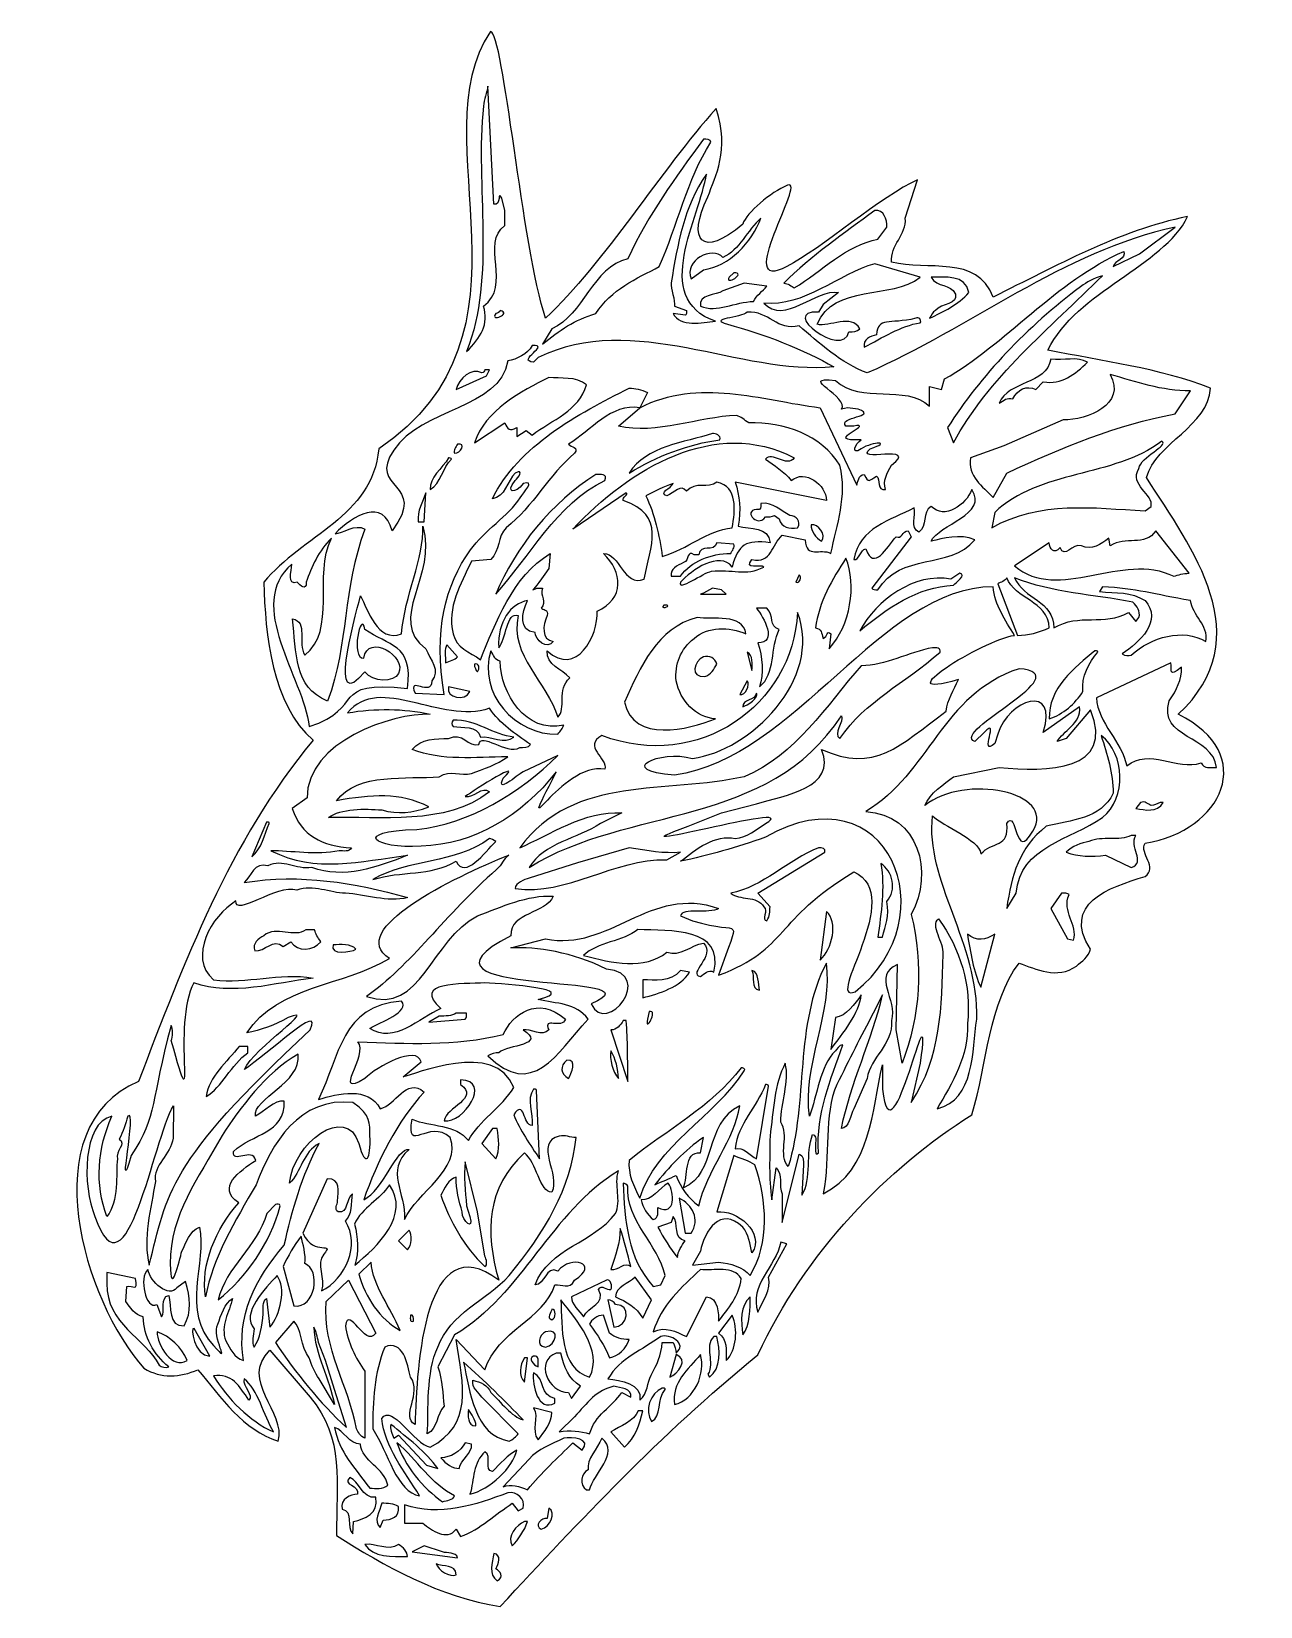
# Model space of a CAD drawing. Header units: centimetres. Extents: x -6.3 to 6.2, y -8 to 8.
import ezdxf

# ---------------------------------------------------------------- set-up
doc = ezdxf.new("R2010")
doc.units = ezdxf.units.CM
doc.header["$MEASUREMENT"] = 0
doc.layers.add('Ebene 1', color=7, linetype='Continuous')

msp = doc.modelspace()

# ---------------------------------------------------------------- linework, layer by layer
at = {"layer": 'Ebene 1'}
for points, knots in [([(-1.61783, 7.98265), (-1.48575, 7.98265), (-1.29779, 5.79317), (-1.05903, 5.07435), (-1.05903, 5.07435), (-0.45705, 5.64331), (0.1119, 6.58057), (0.6707, 7.20033), (0.6707, 7.20033), (0.8104, 6.77107), (0.66308, 6.52215), (0.58688, 6.30625), (0.58688, 6.30625), (0.37098, 5.86175), (0.52592, 5.67633), (0.93994, 6.02939), (0.93994, 6.02939), (0.97804, 6.14369), (1.22442, 6.35451), (1.3946, 6.42309), (1.3946, 6.42309), (1.5978, 6.50437), (0.8358, 5.30295), (1.38698, 5.60013), (1.38698, 5.60013), (1.7248, 5.76777), (2.3598, 6.32403), (2.71286, 6.47897), (2.71286, 6.47897), (2.71286, 6.47897), (2.5884, 6.09035), (2.5884, 6.09035), (2.5884, 6.09035), (2.60364, 5.92271), (2.43346, 5.81349), (2.4487, 5.64331), (2.4487, 5.64331), (2.817, 5.55187), (3.3123, 5.72205), (3.47994, 5.29025), (3.47994, 5.29025), (4.1124, 5.60013), (4.75756, 5.96843), (5.45098, 6.10559), (5.45098, 6.10559), (5.2046, 5.60013), (4.32576, 5.35121), (4.03366, 4.75177), (4.03366, 4.75177), (4.57468, 4.64255), (5.17412, 4.56635), (5.68212, 4.36569), (5.68212, 4.36569), (5.66688, 3.98215), (5.1284, 3.81197), (5.03442, 3.45891), (5.03442, 3.45891), (5.4967, 2.73501), (6.19012, 1.84347), (5.357, 1.05861), (5.357, 1.05861), (6.17488, 0.65729), (5.80404, -0.12502), (5.01918, -0.24694), (5.01918, -0.24694), (4.95822, -0.35616), (5.15634, -0.49332), (5.01918, -0.5873), (5.01918, -0.5873), (4.65088, -0.69398), (4.17336, -0.86416), (4.46546, -1.3239), (4.46546, -1.3239), (4.45022, -1.40264), (4.37402, -1.44836), (4.32576, -1.49408), (4.32576, -1.49408), (4.12764, -1.63378), (3.91174, -1.52456), (3.74156, -1.4636), (3.74156, -1.4636), (3.43422, -1.87762), (3.41898, -2.4796), (3.26404, -3.00284), (3.26404, -3.00284), (2.40298, -3.54132), (1.5724, -4.40238), (1.09488, -5.43616), (1.09488, -5.43616), (0.07888, -6.26674), (-0.70343, -7.11256), (-1.51877, -7.98886), (-1.51877, -7.98886), (-2.12075, -7.89742), (-2.70495, -7.57484), (-3.17739, -7.2675), (-3.17739, -7.2675), (-3.18501, -6.74172), (-3.09103, -6.28198), (-3.44663, -5.86542), (-3.44663, -5.86542), (-3.44663, -5.86542), (-3.85303, -5.3879), (-3.85303, -5.3879), (-3.85303, -5.3879), (-4.17053, -5.69524), (-3.68285, -6.02036), (-3.76921, -6.31246), (-3.76921, -6.31246), (-4.12227, -6.20324), (-4.35341, -5.86542), (-4.58455, -5.58856), (-4.58455, -5.58856), (-4.76489, -5.66476), (-4.95793, -5.68), (-5.13065, -5.57332), (-5.13065, -5.57332), (-5.74025, -4.89514), (-6.27111, -3.12476), (-5.18653, -2.66502), (-5.18653, -2.66502), (-4.72425, -1.4636), (-4.26959, -0.2317), (-3.41615, 0.79699), (-3.41615, 0.79699), (-3.83017, 1.15005), (-3.90129, 1.87395), (-3.91653, 2.39719), (-3.91653, 2.39719), (-3.52537, 2.87471), (-2.81163, 3.06013), (-2.75067, 3.75101), (-2.75067, 3.75101), (-1.02093, 4.91687), (-2.34935, 6.89299), (-1.61783, 7.98265)], [0, 0, 0, 0, 0.02941176, 0.02941176, 0.02941176, 0.02941176, 0.05882353, 0.05882353, 0.05882353, 0.05882353, 0.08823529, 0.08823529, 0.08823529, 0.08823529, 0.11764706, 0.11764706, 0.11764706, 0.11764706, 0.14705882, 0.14705882, 0.14705882, 0.14705882, 0.17647059, 0.17647059, 0.17647059, 0.17647059, 0.20588235, 0.20588235, 0.20588235, 0.20588235, 0.23529412, 0.23529412, 0.23529412, 0.23529412, 0.26470588, 0.26470588, 0.26470588, 0.26470588, 0.29411765, 0.29411765, 0.29411765, 0.29411765, 0.32352941, 0.32352941, 0.32352941, 0.32352941, 0.35294118, 0.35294118, 0.35294118, 0.35294118, 0.38235294, 0.38235294, 0.38235294, 0.38235294, 0.41176471, 0.41176471, 0.41176471, 0.41176471, 0.44117647, 0.44117647, 0.44117647, 0.44117647, 0.47058824, 0.47058824, 0.47058824, 0.47058824, 0.5, 0.5, 0.5, 0.5, 0.52941176, 0.52941176, 0.52941176, 0.52941176, 0.55882353, 0.55882353, 0.55882353, 0.55882353, 0.58823529, 0.58823529, 0.58823529, 0.58823529, 0.61764706, 0.61764706, 0.61764706, 0.61764706, 0.64705882, 0.64705882, 0.64705882, 0.64705882, 0.67647059, 0.67647059, 0.67647059, 0.67647059, 0.70588235, 0.70588235, 0.70588235, 0.70588235, 0.73529412, 0.73529412, 0.73529412, 0.73529412, 0.76470588, 0.76470588, 0.76470588, 0.76470588, 0.79411765, 0.79411765, 0.79411765, 0.79411765, 0.82352941, 0.82352941, 0.82352941, 0.82352941, 0.85294118, 0.85294118, 0.85294118, 0.85294118, 0.88235294, 0.88235294, 0.88235294, 0.88235294, 0.91176471, 0.91176471, 0.91176471, 0.91176471, 0.94117647, 0.94117647, 0.94117647, 0.94117647, 0.97058824, 0.97058824, 0.97058824, 0.97058824, 1, 1, 1, 1]), ([(-1.02601, 4.47491), (-0.90409, 4.45967), (-0.74915, 4.49015), (-0.64247, 4.39871), (-0.64247, 4.39871), (-0.71867, 4.13709), (-0.99553, 4.04311), (-1.19619, 3.89071), (-1.19619, 3.89071), (-1.19619, 3.89071), (-1.25715, 3.93643), (-1.25715, 3.93643), (-1.25715, 3.93643), (-1.25715, 3.93643), (-1.35113, 3.87547), (-1.35113, 3.87547), (-1.35113, 3.87547), (-1.35113, 3.87547), (-1.35113, 3.96691), (-1.35113, 3.96691), (-1.35113, 3.96691), (-1.42733, 3.92119), (-1.44257, 3.95167), (-1.47305, 4.01263), (-1.47305, 4.01263), (-1.47305, 4.01263), (-1.78039, 3.81197), (-1.78039, 3.81197), (-1.78039, 3.81197), (-1.67371, 4.13709), (-1.30287, 4.33775), (-1.02601, 4.47491)], [0, 0, 0, 0, 0.125, 0.125, 0.125, 0.125, 0.25, 0.25, 0.25, 0.25, 0.375, 0.375, 0.375, 0.375, 0.5, 0.5, 0.5, 0.5, 0.625, 0.625, 0.625, 0.625, 0.75, 0.75, 0.75, 0.75, 0.875, 0.875, 0.875, 0.875, 1, 1, 1, 1]), ([(0.6326, 3.90595), (0.66308, 3.90595), (0.72404, 3.89071), (0.7088, 3.84245), (0.7088, 3.84245), (0.38622, 3.79927), (0.06364, 3.67481), (-0.21067, 3.50463), (-0.21067, 3.50463), (-0.04303, 3.78149), (0.35574, 3.81197), (0.6326, 3.90595)], [0, 0, 0, 0, 0.33333333, 0.33333333, 0.33333333, 0.33333333, 0.66666667, 0.66666667, 0.66666667, 0.66666667, 1, 1, 1, 1]), ([(-1.95057, 3.79927), (-1.85913, 3.81197), (-1.92009, 3.70529), (-1.98105, 3.70529), (-1.98105, 3.70529), (-1.99629, 3.73577), (-1.96581, 3.76625), (-1.95057, 3.79927)], [0, 0, 0, 0, 0.5, 0.5, 0.5, 0.5, 1, 1, 1, 1]), ([(-2.04201, 3.65957), (-2.04201, 3.65957), (-2.01153, 3.65957), (-2.01153, 3.64433), (-2.01153, 3.64433), (-2.10297, 3.56559), (-2.12075, 3.39795), (-2.22743, 3.33699), (-2.22743, 3.33699), (-2.24267, 3.45891), (-2.10297, 3.55035), (-2.04201, 3.65957)], [0, 0, 0, 0, 0.33333333, 0.33333333, 0.33333333, 0.33333333, 0.66666667, 0.66666667, 0.66666667, 0.66666667, 1, 1, 1, 1]), ([(-0.54849, 3.48939), (-0.50277, 3.48939), (-0.42657, 3.50463), (-0.45705, 3.42843), (-0.45705, 3.42843), (-0.94981, 3.19729), (-1.22667, 2.64357), (-1.56449, 2.27527), (-1.56449, 2.27527), (-1.36637, 2.75025), (-0.99553, 3.21253), (-0.54849, 3.48939)], [0, 0, 0, 0, 0.33333333, 0.33333333, 0.33333333, 0.33333333, 0.66666667, 0.66666667, 0.66666667, 0.66666667, 1, 1, 1, 1]), ([(-2.27315, 3.30397), (-2.27315, 3.30397), (-2.28839, 3.01187), (-2.28839, 3.01187), (-2.28839, 3.01187), (-2.28839, 3.01187), (-2.34935, 3.01187), (-2.34935, 3.01187), (-2.34935, 3.01187), (-2.36459, 3.12109), (-2.30363, 3.21253), (-2.27315, 3.30397)], [0, 0, 0, 0, 0.33333333, 0.33333333, 0.33333333, 0.33333333, 0.66666667, 0.66666667, 0.66666667, 0.66666667, 1, 1, 1, 1]), ([(1.12536, 3.19729), (1.24982, 3.21253), (1.32602, 3.12109), (1.41746, 3.07537), (1.41746, 3.07537), (1.47842, 3.07537), (1.53938, 3.01187), (1.4962, 2.95091), (1.4962, 2.95091), (1.41746, 2.93567), (1.32602, 2.95091), (1.31078, 3.04235), (1.31078, 3.04235), (1.31078, 3.04235), (1.26252, 3.07537), (1.26252, 3.07537), (1.26252, 3.07537), (1.23458, 3.06013), (1.20156, 3.06013), (1.17108, 3.06013), (1.17108, 3.06013), (1.07964, 2.93567), (0.9247, 3.15157), (1.11012, 3.13633), (1.11012, 3.13633), (1.12536, 3.15157), (1.12536, 3.18205), (1.12536, 3.19729)], [0, 0, 0, 0, 0.14285714, 0.14285714, 0.14285714, 0.14285714, 0.28571429, 0.28571429, 0.28571429, 0.28571429, 0.42857143, 0.42857143, 0.42857143, 0.42857143, 0.57142857, 0.57142857, 0.57142857, 0.57142857, 0.71428571, 0.71428571, 0.71428571, 0.71428571, 0.85714286, 0.85714286, 0.85714286, 0.85714286, 1, 1, 1, 1]), ([(1.63336, 2.98139), (1.70956, 2.99663), (1.7883, 2.87471), (1.74004, 2.81375), (1.74004, 2.81375), (1.67908, 2.84423), (1.63336, 2.92043), (1.63336, 2.98139)], [0, 0, 0, 0, 0.5, 0.5, 0.5, 0.5, 1, 1, 1, 1]), ([(2.86526, 1.73425), (2.89574, 1.73425), (2.9567, 1.73425), (2.94146, 1.68853), (2.94146, 1.68853), (2.57316, 1.36595), (2.18708, 1.19577), (1.92546, 0.81223), (1.92546, 0.81223), (1.84926, 0.85795), (1.97118, 0.98241), (1.9407, 1.04337), (1.9407, 1.04337), (1.20156, -0.09454), (-0.21067, 0.13405), (-1.22667, -0.49332), (-1.22667, -0.49332), (-1.07427, -0.24694), (-0.73391, -0.20122), (-0.50277, -0.04882), (-0.50277, -0.04882), (-0.50277, -0.04882), (-0.28687, 0.05785), (-0.28687, 0.05785), (-0.28687, 0.05785), (-0.65771, 0.08833), (-1.02601, -0.17074), (-1.32065, -0.2952), (-1.32065, -0.2952), (-0.76439, 0.45917), (0.17032, 0.24327), (0.95518, 0.42615), (0.95518, 0.42615), (1.47842, 0.64205), (1.7883, 1.15005), (2.14136, 1.55137), (2.14136, 1.55137), (2.38774, 1.55137), (2.61888, 1.68853), (2.86526, 1.73425)], [0, 0, 0, 0, 0.1, 0.1, 0.1, 0.1, 0.2, 0.2, 0.2, 0.2, 0.3, 0.3, 0.3, 0.3, 0.4, 0.4, 0.4, 0.4, 0.5, 0.5, 0.5, 0.5, 0.6, 0.6, 0.6, 0.6, 0.7, 0.7, 0.7, 0.7, 0.8, 0.8, 0.8, 0.8, 0.9, 0.9, 0.9, 0.9, 1, 1, 1, 1]), ([(-1.99629, 0.99765), (-1.76515, 1.01289), (-1.58227, 0.84271), (-1.38161, 0.82747), (-1.38161, 0.82747), (-1.47305, 0.75127), (-1.61275, 0.84271), (-1.71943, 0.82747), (-1.71943, 0.82747), (-1.74991, 0.94939), (-1.90485, 0.91891), (-1.99629, 0.93415), (-1.99629, 0.93415), (-2.01153, 0.94939), (-2.01153, 0.98241), (-1.99629, 0.99765)], [0, 0, 0, 0, 0.25, 0.25, 0.25, 0.25, 0.5, 0.5, 0.5, 0.5, 0.75, 0.75, 0.75, 0.75, 1, 1, 1, 1]), ([(-1.62799, -0.20122), (-1.61275, -0.20122), (-1.58227, -0.21646), (-1.56449, -0.2317), (-1.56449, -0.2317), (-1.67371, -0.34092), (-1.87437, -0.61778), (-1.96581, -0.43236), (-1.96581, -0.43236), (-2.22743, -0.5873), (-2.51953, -0.5238), (-2.81163, -0.61778), (-2.81163, -0.61778), (-2.44333, -0.40188), (-1.98105, -0.46284), (-1.62799, -0.20122)], [0, 0, 0, 0, 0.25, 0.25, 0.25, 0.25, 0.5, 0.5, 0.5, 0.5, 0.75, 0.75, 0.75, 0.75, 1, 1, 1, 1]), ([(-0.21067, -0.2952), (-0.02525, -0.32568), (0.13984, -0.35616), (0.31002, -0.34092), (0.31002, -0.34092), (0.31002, -0.34092), (0.17032, -0.41712), (0.17032, -0.41712), (0.17032, -0.41712), (-0.36561, -0.40188), (-0.84313, -0.78542), (-1.36637, -0.70922), (-1.36637, -0.70922), (-1.36637, -0.64826), (-1.27239, -0.61778), (-1.22667, -0.60254), (-1.22667, -0.60254), (-1.22667, -0.60254), (-0.73391, -0.4476), (-0.73391, -0.4476), (-0.73391, -0.4476), (-0.73391, -0.4476), (-0.21067, -0.2952), (-0.21067, -0.2952)], [0, 0, 0, 0, 0.16666667, 0.16666667, 0.16666667, 0.16666667, 0.33333333, 0.33333333, 0.33333333, 0.33333333, 0.5, 0.5, 0.5, 0.5, 0.66666667, 0.66666667, 0.66666667, 0.66666667, 0.83333333, 0.83333333, 0.83333333, 0.83333333, 1, 1, 1, 1]), ([(1.70956, -0.2952), (1.74004, -0.2952), (1.7883, -0.2952), (1.77306, -0.34092), (1.77306, -0.34092), (1.77306, -0.34092), (1.09488, -0.75494), (1.09488, -0.75494), (1.09488, -0.75494), (1.09488, -0.75494), (1.2168, -0.89464), (1.2168, -0.89464), (1.2168, -0.89464), (1.2168, -0.94036), (1.2168, -0.98608), (1.18632, -1.03434), (1.18632, -1.03434), (1.12536, -1.03434), (1.20156, -0.92512), (1.15584, -0.89464), (1.15584, -0.89464), (1.07964, -0.77018), (0.90946, -0.83368), (0.81802, -0.75494), (0.81802, -0.75494), (1.1406, -0.69398), (1.40222, -0.41712), (1.70956, -0.2952)], [0, 0, 0, 0, 0.14285714, 0.14285714, 0.14285714, 0.14285714, 0.28571429, 0.28571429, 0.28571429, 0.28571429, 0.42857143, 0.42857143, 0.42857143, 0.42857143, 0.57142857, 0.57142857, 0.57142857, 0.57142857, 0.71428571, 0.71428571, 0.71428571, 0.71428571, 0.85714286, 0.85714286, 0.85714286, 0.85714286, 1, 1, 1, 1]), ([(2.33948, -0.45268), (2.4614, -0.52888), (2.50712, -0.72954), (2.40044, -0.83876), (2.40044, -0.83876), (2.43092, -0.99116), (2.38774, -1.07752), (2.35726, -1.20198), (2.35726, -1.20198), (2.35726, -1.20198), (2.31154, -1.20198), (2.31154, -1.20198), (2.31154, -1.20198), (2.34202, -0.9556), (2.3852, -0.69906), (2.33948, -0.45268)], [0, 0, 0, 0, 0.25, 0.25, 0.25, 0.25, 0.5, 0.5, 0.5, 0.5, 0.75, 0.75, 0.75, 0.75, 1, 1, 1, 1]), ([(-3.48981, -1.12578), (-3.48981, -1.12578), (-3.40091, -1.12578), (-3.40091, -1.12578), (-3.40091, -1.12578), (-3.39075, -1.1715), (-3.37043, -1.20198), (-3.33741, -1.2477), (-3.33741, -1.2477), (-3.41615, -1.33914), (-3.57109, -1.35438), (-3.64221, -1.2477), (-3.64221, -1.2477), (-3.64221, -1.2477), (-3.72095, -1.29596), (-3.72095, -1.29596), (-3.72095, -1.29596), (-3.82001, -1.20198), (-3.90383, -1.35438), (-4.00797, -1.33914), (-4.00797, -1.33914), (-4.03591, -1.26294), (-3.96733, -1.21722), (-3.91653, -1.18674), (-3.91653, -1.18674), (-3.78699, -1.07752), (-3.60665, -1.21722), (-3.48981, -1.12578)], [0, 0, 0, 0, 0.14285714, 0.14285714, 0.14285714, 0.14285714, 0.28571429, 0.28571429, 0.28571429, 0.28571429, 0.42857143, 0.42857143, 0.42857143, 0.42857143, 0.57142857, 0.57142857, 0.57142857, 0.57142857, 0.71428571, 0.71428571, 0.71428571, 0.71428571, 0.85714286, 0.85714286, 0.85714286, 0.85714286, 1, 1, 1, 1]), ([(-3.21295, -1.27818), (-3.13675, -1.27818), (-3.03515, -1.26294), (-2.98181, -1.3239), (-2.98181, -1.3239), (-3.02753, -1.35438), (-3.24851, -1.3874), (-3.21295, -1.27818)], [0, 0, 0, 0, 0.5, 0.5, 0.5, 0.5, 1, 1, 1, 1]), ([(-1.96581, -1.9716), (-1.96581, -1.9716), (-1.85913, -1.9716), (-1.85913, -1.9716), (-1.85913, -1.9716), (-1.85913, -2.00208), (-1.85913, -2.01732), (-1.87437, -2.03256), (-1.87437, -2.03256), (-1.87437, -2.03256), (-2.24267, -2.06304), (-2.24267, -2.06304), (-2.24267, -2.06304), (-2.24267, -2.06304), (-2.13599, -2.00208), (-2.13599, -2.00208), (-2.13599, -2.00208), (-2.07249, -2.00208), (-2.01153, -2.00208), (-1.96581, -1.9716)], [0, 0, 0, 0, 0.2, 0.2, 0.2, 0.2, 0.4, 0.4, 0.4, 0.4, 0.6, 0.6, 0.6, 0.6, 0.8, 0.8, 0.8, 0.8, 1, 1, 1, 1]), ([(-4.16545, -2.30942), (-4.16545, -2.30942), (-4.07655, -2.30942), (-4.07655, -2.30942), (-4.07655, -2.30942), (-4.07655, -2.30942), (-4.07655, -2.37292), (-4.07655, -2.37292), (-4.07655, -2.37292), (-4.24927, -2.49484), (-4.34071, -2.72598), (-4.50073, -2.81742), (-4.50073, -2.81742), (-4.47025, -2.61676), (-4.28991, -2.46436), (-4.16545, -2.30942)], [0, 0, 0, 0, 0.25, 0.25, 0.25, 0.25, 0.5, 0.5, 0.5, 0.5, 0.75, 0.75, 0.75, 0.75, 1, 1, 1, 1]), ([(-1.92009, -2.64978), (-1.59751, -2.64978), (-1.88961, -3.09428), (-2.08773, -3.0638), (-2.08773, -3.0638), (-2.07249, -2.92664), (-1.71943, -2.8352), (-1.92009, -2.6955), (-1.92009, -2.6955), (-1.92009, -2.6955), (-1.92009, -2.64978), (-1.92009, -2.64978)], [0, 0, 0, 0, 0.33333333, 0.33333333, 0.33333333, 0.33333333, 0.66666667, 0.66666667, 0.66666667, 0.66666667, 1, 1, 1, 1]), ([(-3.79715, -3.91216), (-3.78191, -3.91216), (-3.75397, -3.89438), (-3.75143, -3.9274), (-3.75143, -3.9274), (-3.85049, -4.31094), (-4.09179, -4.64876), (-4.37881, -4.8799), (-4.37881, -4.8799), (-4.30007, -4.54208), (-3.98257, -4.34142), (-3.88605, -4.0036), (-3.88605, -4.0036), (-3.88605, -4.0036), (-3.79715, -3.91216), (-3.79715, -3.91216)], [0, 0, 0, 0, 0.25, 0.25, 0.25, 0.25, 0.5, 0.5, 0.5, 0.5, 0.75, 0.75, 0.75, 0.75, 1, 1, 1, 1]), ([(-3.05801, -4.67924), (-3.05801, -4.67924), (-3.28407, -4.89514), (-3.28407, -4.89514), (-3.28407, -4.89514), (-3.32217, -5.37266), (-3.05039, -5.7562), (-2.97673, -6.188), (-2.97673, -6.188), (-2.95895, -6.21848), (-2.93609, -6.26674), (-2.89037, -6.28198), (-2.89037, -6.28198), (-2.89037, -6.28198), (-2.89037, -5.6038), (-2.89037, -5.6038), (-2.89037, -5.6038), (-2.98943, -5.46664), (-3.06309, -5.3117), (-3.08849, -5.14152), (-3.08849, -5.14152), (-3.05039, -4.92562), (-2.89037, -5.37266), (-2.78115, -5.21772), (-2.78115, -5.21772), (-2.78115, -5.21772), (-3.05801, -4.67924), (-3.05801, -4.67924)], [0, 0, 0, 0, 0.14285714, 0.14285714, 0.14285714, 0.14285714, 0.28571429, 0.28571429, 0.28571429, 0.28571429, 0.42857143, 0.42857143, 0.42857143, 0.42857143, 0.57142857, 0.57142857, 0.57142857, 0.57142857, 0.71428571, 0.71428571, 0.71428571, 0.71428571, 0.85714286, 0.85714286, 0.85714286, 0.85714286, 1, 1, 1, 1])]:
    msp.add_open_spline(points, degree=3, knots=knots, dxfattribs=at)
at = {"layer": 'Ebene 1', "color": 7}
for points, knots in [([(-1.64323, 7.42893), (-1.64323, 7.42893), (-1.58227, 6.23005), (-1.58227, 6.23005), (-1.58227, 6.23005), (-1.50353, 6.21481), (-1.54925, 6.38245), (-1.50353, 6.29101), (-1.50353, 6.29101), (-1.50353, 6.29101), (-1.47305, 6.16655), (-1.47305, 6.16655), (-1.47305, 6.16655), (-1.47305, 6.16655), (-1.47305, 6.01415), (-1.47305, 6.01415), (-1.47305, 6.01415), (-1.71943, 5.84397), (-1.39685, 5.39947), (-1.68895, 5.19881), (-1.68895, 5.19881), (-1.62799, 5.01339), (-1.71943, 4.87623), (-1.85913, 4.73653), (-1.85913, 4.73653), (-1.55941, 5.50361), (-1.77531, 6.41293), (-1.68895, 7.22573), (-1.68895, 7.22573), (-1.68133, 7.29431), (-1.65593, 7.36289), (-1.64323, 7.42893)], [0, 0, 0, 0, 0.125, 0.125, 0.125, 0.125, 0.25, 0.25, 0.25, 0.25, 0.375, 0.375, 0.375, 0.375, 0.5, 0.5, 0.5, 0.5, 0.625, 0.625, 0.625, 0.625, 0.75, 0.75, 0.75, 0.75, 0.875, 0.875, 0.875, 0.875, 1, 1, 1, 1]), ([(0.54116, 6.89045), (0.57164, 6.89045), (0.61736, 6.89045), (0.61736, 6.85997), (0.61736, 6.85997), (0.37098, 6.47643), (0.27954, 6.01415), (0.09412, 5.60013), (0.09412, 5.60013), (-0.13447, 5.47567), (-0.39609, 5.36645), (-0.54849, 5.12261), (-0.54849, 5.12261), (-0.76439, 5.05911), (-0.91933, 4.95243), (-1.08951, 4.81273), (-1.08951, 4.81273), (-1.08951, 4.81273), (-0.99553, 4.96767), (-0.99553, 4.96767), (-0.99553, 4.96767), (-0.67295, 5.10483), (-0.58151, 5.60013), (-0.22591, 5.67633), (-0.22591, 5.67633), (-0.01001, 6.13861), (0.24906, 6.49167), (0.54116, 6.89045)], [0, 0, 0, 0, 0.14285714, 0.14285714, 0.14285714, 0.14285714, 0.28571429, 0.28571429, 0.28571429, 0.28571429, 0.42857143, 0.42857143, 0.42857143, 0.42857143, 0.57142857, 0.57142857, 0.57142857, 0.57142857, 0.71428571, 0.71428571, 0.71428571, 0.71428571, 0.85714286, 0.85714286, 0.85714286, 0.85714286, 1, 1, 1, 1]), ([(0.57164, 6.53739), (0.51068, 6.10559), (0.00268, 5.27501), (0.66308, 5.04387), (0.66308, 5.04387), (0.52592, 5.02863), (0.31002, 4.98291), (0.23382, 5.12261), (0.23382, 5.12261), (0.23382, 5.12261), (0.35574, 5.10483), (0.35574, 5.10483), (0.35574, 5.10483), (0.37098, 5.10483), (0.37098, 5.13785), (0.37098, 5.15309), (0.37098, 5.15309), (0.37098, 5.15309), (0.24906, 5.19881), (0.24906, 5.19881), (0.24906, 5.19881), (0.25922, 5.24707), (0.20588, 5.38169), (0.2135, 5.43249), (0.2135, 5.43249), (0.28462, 5.83889), (0.33796, 6.19449), (0.57164, 6.53739)], [0, 0, 0, 0, 0.14285714, 0.14285714, 0.14285714, 0.14285714, 0.28571429, 0.28571429, 0.28571429, 0.28571429, 0.42857143, 0.42857143, 0.42857143, 0.42857143, 0.57142857, 0.57142857, 0.57142857, 0.57142857, 0.71428571, 0.71428571, 0.71428571, 0.71428571, 0.85714286, 0.85714286, 0.85714286, 0.85714286, 1, 1, 1, 1]), ([(1.12536, 6.09035), (1.03392, 5.84397), (0.80278, 5.60013), (0.54116, 5.56711), (0.54116, 5.56711), (0.54116, 5.56711), (0.4167, 5.47567), (0.4167, 5.47567), (0.4167, 5.47567), (0.3405, 5.66109), (0.6326, 5.81349), (0.73928, 5.69157), (0.73928, 5.69157), (0.90946, 5.76777), (0.98566, 5.96843), (1.12536, 6.09035)], [0, 0, 0, 0, 0.25, 0.25, 0.25, 0.25, 0.5, 0.5, 0.5, 0.5, 0.75, 0.75, 0.75, 0.75, 1, 1, 1, 1]), ([(2.27852, 6.16655), (2.3725, 6.18179), (2.40298, 6.07511), (2.40298, 5.99891), (2.40298, 5.99891), (2.40298, 5.99891), (2.31154, 5.87699), (2.31154, 5.87699), (2.31154, 5.87699), (1.98642, 5.81349), (1.74004, 5.55187), (1.46318, 5.38169), (1.46318, 5.38169), (1.4327, 5.39947), (1.40222, 5.42995), (1.3565, 5.42995), (1.3565, 5.42995), (1.63336, 5.70681), (1.97118, 5.93795), (2.27852, 6.16655)], [0, 0, 0, 0, 0.2, 0.2, 0.2, 0.2, 0.4, 0.4, 0.4, 0.4, 0.6, 0.6, 0.6, 0.6, 0.8, 0.8, 0.8, 0.8, 1, 1, 1, 1]), ([(5.32652, 5.99891), (5.32652, 5.99891), (4.9633, 5.72713), (4.9633, 5.72713), (4.9633, 5.72713), (4.9633, 5.72713), (4.6966, 5.60013), (4.6966, 5.60013), (4.6966, 5.60013), (4.71184, 5.66109), (4.83376, 5.67633), (4.80328, 5.75253), (4.80328, 5.75253), (4.12764, 5.46043), (3.58916, 4.79749), (2.98718, 4.45967), (2.98718, 4.45967), (2.98718, 4.45967), (2.9567, 4.35299), (2.9567, 4.35299), (2.9567, 4.35299), (2.9567, 4.35299), (2.83478, 4.38347), (2.83478, 4.38347), (2.83478, 4.38347), (2.83478, 4.38347), (2.83478, 4.18281), (2.83478, 4.18281), (2.83478, 4.18281), (2.5884, 4.41395), (2.14136, 4.19805), (1.87974, 4.44443), (1.87974, 4.44443), (1.47842, 4.49015), (2.03468, 4.27425), (1.9407, 4.15233), (1.9407, 4.15233), (1.9407, 4.15233), (2.00166, 4.16757), (2.00166, 4.16757), (2.00166, 4.16757), (2.00166, 4.16757), (2.11088, 4.15233), (2.11088, 4.15233), (2.11088, 4.15233), (2.32678, 4.07613), (1.89498, 4.07613), (1.98642, 3.98215), (1.98642, 3.98215), (1.98642, 3.98215), (2.06516, 3.98215), (2.06516, 3.98215), (2.06516, 3.98215), (2.27852, 4.01263), (1.84926, 3.86023), (2.03468, 3.84245), (2.03468, 3.84245), (2.03468, 3.84245), (2.14136, 3.84245), (2.14136, 3.84245), (2.14136, 3.84245), (2.0804, 3.81197), (2.03468, 3.67481), (2.14136, 3.75101), (2.14136, 3.75101), (2.26328, 3.82721), (2.46394, 3.82721), (2.2328, 3.75101), (2.2328, 3.75101), (2.04992, 3.59861), (2.7408, 3.81197), (2.4487, 3.58337), (2.4487, 3.58337), (2.40298, 3.50463), (2.35726, 3.42843), (2.38774, 3.33699), (2.38774, 3.33699), (2.2963, 3.32175), (2.34202, 3.44367), (2.2963, 3.47415), (2.2963, 3.47415), (2.21756, 3.42843), (2.21756, 3.39795), (2.17184, 3.48939), (2.17184, 3.48939), (2.11088, 3.48939), (2.11088, 3.41319), (2.09564, 3.38271), (2.09564, 3.38271), (2.09564, 3.38271), (1.7248, 4.16757), (1.7248, 4.16757), (1.7248, 4.16757), (1.12536, 4.24377), (0.49544, 4.47491), (-0.10399, 4.16757), (-0.10399, 4.16757), (-0.10399, 4.16757), (-0.02525, 4.32251), (-0.02525, 4.32251), (-0.02525, 4.32251), (-0.08875, 4.35299), (-0.14971, 4.36569), (-0.21067, 4.36569), (-0.21067, 4.36569), (-0.73391, 4.10407), (-1.33589, 3.78149), (-1.59751, 3.24301), (-1.59751, 3.24301), (-1.47305, 3.25825), (-1.44257, 3.42843), (-1.36637, 3.50463), (-1.36637, 3.50463), (-1.27239, 3.55035), (-1.33589, 3.45891), (-1.36637, 3.42843), (-1.36637, 3.42843), (-1.47305, 3.30397), (-1.36637, 3.28873), (-1.28763, 3.39795), (-1.28763, 3.39795), (-1.15555, 3.44367), (-1.28255, 3.30397), (-1.31557, 3.25317), (-1.31557, 3.25317), (-1.43749, 3.06775), (-1.67879, 2.92551), (-1.82103, 2.72485), (-1.82103, 2.72485), (-2.07503, 2.36925), (-2.19695, 1.90697), (-2.08773, 1.25927), (-2.08773, 1.25927), (-2.08773, 1.25927), (-2.38237, 1.27451), (-2.38237, 1.27451), (-2.38237, 1.27451), (-2.45857, 1.45739), (-2.21219, 1.22625), (-2.21219, 1.39643), (-2.21219, 1.39643), (-2.12075, 1.50311), (-2.22743, 1.61233), (-2.27315, 1.72155), (-2.27315, 1.72155), (-2.67447, 2.02635), (-2.15123, 2.45815), (-2.30363, 2.96615), (-2.30363, 2.96615), (-2.28839, 2.64357), (-2.48905, 2.26003), (-2.51953, 1.87395), (-2.51953, 1.87395), (-2.76591, 1.78251), (-2.85989, 2.12033), (-2.93609, 2.26003), (-2.93609, 2.26003), (-2.99959, 1.99841), (-3.26883, 1.04337), (-2.89037, 1.48787), (-2.89037, 1.48787), (-2.81163, 1.38119), (-2.59827, 1.38119), (-2.55001, 1.47263), (-2.55001, 1.47263), (-2.45857, 1.64281), (-2.85989, 1.88919), (-2.90307, 1.62757), (-2.90307, 1.62757), (-3.03515, 1.61233), (-2.93609, 2.13557), (-2.89037, 1.91967), (-2.89037, 1.91967), (-2.65923, 1.74949), (-2.39761, 1.78251), (-2.45857, 1.32023), (-2.45857, 1.32023), (-3.25867, 1.41167), (-2.87513, 1.11957), (-3.45425, 0.93415), (-3.45425, 0.93415), (-3.51775, 1.44215), (-4.10957, 2.16605), (-3.63205, 2.58261), (-3.63205, 2.58261), (-3.63459, 2.50387), (-3.68285, 2.36671), (-3.57617, 2.39719), (-3.57617, 2.39719), (-3.54823, 2.36671), (-3.48473, 2.30321), (-3.48473, 2.39719), (-3.48473, 2.39719), (-3.43393, 2.55213), (-3.35773, 2.71977), (-3.23073, 2.84423), (-3.23073, 2.84423), (-3.41615, 2.45815), (-3.17231, 1.91967), (-3.49997, 1.65805), (-3.49997, 1.65805), (-3.57617, 1.78251), (-3.46441, 1.99841), (-3.62443, 2.02635), (-3.62443, 2.02635), (-3.58379, 1.68853), (-3.61681, 1.33039), (-3.26883, 1.19323), (-3.26883, 1.19323), (-3.04785, 1.79267), (-3.12151, 2.32099), (-2.89037, 2.93567), (-2.89037, 2.93567), (-2.98943, 2.99663), (-3.11643, 2.88995), (-3.19263, 2.88995), (-3.19263, 2.88995), (-3.00975, 3.07537), (-2.70495, 3.25825), (-2.61351, 2.92043), (-2.61351, 2.92043), (-2.24267, 3.41319), (-2.87513, 3.33699), (-2.59827, 3.73577), (-2.59827, 3.73577), (-2.32141, 4.16757), (-1.51877, 4.15233), (-1.44257, 4.64255), (-1.44257, 4.64255), (-1.35113, 4.66033), (-1.24191, 4.70605), (-1.19619, 4.79749), (-1.19619, 4.79749), (-0.99553, 4.81273), (-1.36637, 4.64255), (-1.18095, 4.62985), (-1.18095, 4.62985), (-1.18095, 4.62985), (-1.13523, 4.67557), (-1.13523, 4.67557), (-1.13523, 4.67557), (-0.16495, 5.15309), (0.90946, 4.49015), (1.8645, 4.58159), (1.8645, 4.58159), (1.5724, 4.75177), (1.1406, 4.92195), (0.78754, 5.01339), (0.78754, 5.01339), (0.57164, 5.07435), (0.9247, 5.07435), (0.98566, 5.13785), (0.98566, 5.13785), (1.20156, 5.15309), (1.29554, 4.93719), (1.51144, 4.99815), (1.51144, 4.99815), (1.70956, 4.82797), (1.9407, 4.61461), (2.20232, 4.52063), (2.20232, 4.52063), (3.23356, 4.96767), (4.1886, 5.75253), (5.32652, 5.99891)], [0, 0, 0, 0, 0.01515152, 0.01515152, 0.01515152, 0.01515152, 0.03030303, 0.03030303, 0.03030303, 0.03030303, 0.04545455, 0.04545455, 0.04545455, 0.04545455, 0.06060606, 0.06060606, 0.06060606, 0.06060606, 0.07575758, 0.07575758, 0.07575758, 0.07575758, 0.09090909, 0.09090909, 0.09090909, 0.09090909, 0.10606061, 0.10606061, 0.10606061, 0.10606061, 0.12121212, 0.12121212, 0.12121212, 0.12121212, 0.13636364, 0.13636364, 0.13636364, 0.13636364, 0.15151515, 0.15151515, 0.15151515, 0.15151515, 0.16666667, 0.16666667, 0.16666667, 0.16666667, 0.18181818, 0.18181818, 0.18181818, 0.18181818, 0.1969697, 0.1969697, 0.1969697, 0.1969697, 0.21212121, 0.21212121, 0.21212121, 0.21212121, 0.22727273, 0.22727273, 0.22727273, 0.22727273, 0.24242424, 0.24242424, 0.24242424, 0.24242424, 0.25757576, 0.25757576, 0.25757576, 0.25757576, 0.27272727, 0.27272727, 0.27272727, 0.27272727, 0.28787879, 0.28787879, 0.28787879, 0.28787879, 0.3030303, 0.3030303, 0.3030303, 0.3030303, 0.31818182, 0.31818182, 0.31818182, 0.31818182, 0.33333333, 0.33333333, 0.33333333, 0.33333333, 0.34848485, 0.34848485, 0.34848485, 0.34848485, 0.36363636, 0.36363636, 0.36363636, 0.36363636, 0.37878788, 0.37878788, 0.37878788, 0.37878788, 0.39393939, 0.39393939, 0.39393939, 0.39393939, 0.40909091, 0.40909091, 0.40909091, 0.40909091, 0.42424242, 0.42424242, 0.42424242, 0.42424242, 0.43939394, 0.43939394, 0.43939394, 0.43939394, 0.45454545, 0.45454545, 0.45454545, 0.45454545, 0.46969697, 0.46969697, 0.46969697, 0.46969697, 0.48484848, 0.48484848, 0.48484848, 0.48484848, 0.5, 0.5, 0.5, 0.5, 0.51515152, 0.51515152, 0.51515152, 0.51515152, 0.53030303, 0.53030303, 0.53030303, 0.53030303, 0.54545455, 0.54545455, 0.54545455, 0.54545455, 0.56060606, 0.56060606, 0.56060606, 0.56060606, 0.57575758, 0.57575758, 0.57575758, 0.57575758, 0.59090909, 0.59090909, 0.59090909, 0.59090909, 0.60606061, 0.60606061, 0.60606061, 0.60606061, 0.62121212, 0.62121212, 0.62121212, 0.62121212, 0.63636364, 0.63636364, 0.63636364, 0.63636364, 0.65151515, 0.65151515, 0.65151515, 0.65151515, 0.66666667, 0.66666667, 0.66666667, 0.66666667, 0.68181818, 0.68181818, 0.68181818, 0.68181818, 0.6969697, 0.6969697, 0.6969697, 0.6969697, 0.71212121, 0.71212121, 0.71212121, 0.71212121, 0.72727273, 0.72727273, 0.72727273, 0.72727273, 0.74242424, 0.74242424, 0.74242424, 0.74242424, 0.75757576, 0.75757576, 0.75757576, 0.75757576, 0.77272727, 0.77272727, 0.77272727, 0.77272727, 0.78787879, 0.78787879, 0.78787879, 0.78787879, 0.8030303, 0.8030303, 0.8030303, 0.8030303, 0.81818182, 0.81818182, 0.81818182, 0.81818182, 0.83333333, 0.83333333, 0.83333333, 0.83333333, 0.84848485, 0.84848485, 0.84848485, 0.84848485, 0.86363636, 0.86363636, 0.86363636, 0.86363636, 0.87878788, 0.87878788, 0.87878788, 0.87878788, 0.89393939, 0.89393939, 0.89393939, 0.89393939, 0.90909091, 0.90909091, 0.90909091, 0.90909091, 0.92424242, 0.92424242, 0.92424242, 0.92424242, 0.93939394, 0.93939394, 0.93939394, 0.93939394, 0.95454545, 0.95454545, 0.95454545, 0.95454545, 0.96969697, 0.96969697, 0.96969697, 0.96969697, 0.98484848, 0.98484848, 0.98484848, 0.98484848, 1, 1, 1, 1]), ([(2.27852, 5.62807), (2.27852, 5.62807), (2.7408, 5.49091), (2.7408, 5.49091), (2.7408, 5.49091), (2.4487, 5.25977), (1.8645, 5.42995), (1.69432, 5.01339), (1.69432, 5.01339), (1.81624, 4.98291), (2.04992, 5.12261), (2.12612, 4.96767), (2.12612, 4.96767), (2.09564, 4.93719), (2.06516, 4.93719), (2.0169, 4.93719), (2.0169, 4.93719), (1.95594, 4.66033), (1.29554, 5.15309), (1.70956, 5.13785), (1.70956, 5.13785), (1.70956, 5.13785), (1.75528, 5.21405), (1.75528, 5.21405), (1.75528, 5.21405), (1.75528, 5.21405), (1.91022, 5.33597), (1.91022, 5.33597), (1.91022, 5.33597), (1.69432, 5.38169), (1.3565, 4.99815), (1.15584, 5.22929), (1.15584, 5.22929), (1.55716, 5.18357), (1.91022, 5.52139), (2.27852, 5.62807)], [0, 0, 0, 0, 0.11111111, 0.11111111, 0.11111111, 0.11111111, 0.22222222, 0.22222222, 0.22222222, 0.22222222, 0.33333333, 0.33333333, 0.33333333, 0.33333333, 0.44444444, 0.44444444, 0.44444444, 0.44444444, 0.55555556, 0.55555556, 0.55555556, 0.55555556, 0.66666667, 0.66666667, 0.66666667, 0.66666667, 0.77777778, 0.77777778, 0.77777778, 0.77777778, 0.88888889, 0.88888889, 0.88888889, 0.88888889, 1, 1, 1, 1]), ([(0.8485, 5.53663), (0.98566, 5.53663), (0.75452, 5.39947), (0.80278, 5.49091), (0.80278, 5.49091), (0.80278, 5.49091), (0.8485, 5.53663), (0.8485, 5.53663)], [0, 0, 0, 0, 0.5, 0.5, 0.5, 0.5, 1, 1, 1, 1]), ([(2.85002, 5.49091), (2.98718, 5.49091), (3.20308, 5.52139), (3.23356, 5.33597), (3.23356, 5.33597), (3.12688, 5.21405), (2.97194, 5.13785), (2.83478, 5.07435), (2.83478, 5.07435), (2.85002, 5.10483), (2.86526, 5.13785), (2.89574, 5.15309), (2.89574, 5.15309), (2.9567, 5.22929), (3.12688, 5.21405), (3.0964, 5.32073), (3.0964, 5.32073), (3.05068, 5.42995), (2.91098, 5.38169), (2.85002, 5.49091)], [0, 0, 0, 0, 0.2, 0.2, 0.2, 0.2, 0.4, 0.4, 0.4, 0.4, 0.6, 0.6, 0.6, 0.6, 0.8, 0.8, 0.8, 0.8, 1, 1, 1, 1]), ([(4.58738, 5.50615), (4.06414, 4.98291), (3.41898, 4.45967), (3.07862, 3.81197), (3.07862, 3.81197), (3.07862, 3.81197), (3.01766, 3.96691), (3.01766, 3.96691), (3.01766, 3.96691), (3.34786, 4.48761), (3.82538, 4.99053), (4.3664, 5.39439), (4.3664, 5.39439), (4.43244, 5.44265), (4.4934, 5.48075), (4.58738, 5.50615)], [0, 0, 0, 0, 0.25, 0.25, 0.25, 0.25, 0.5, 0.5, 0.5, 0.5, 0.75, 0.75, 0.75, 0.75, 1, 1, 1, 1]), ([(0.95518, 5.42995), (0.95518, 5.42995), (1.18632, 5.39947), (1.18632, 5.39947), (1.18632, 5.39947), (1.1406, 5.35121), (1.07964, 5.30549), (1.04916, 5.24453), (1.04916, 5.24453), (0.86374, 5.24453), (0.67832, 5.12261), (0.51068, 5.19881), (0.51068, 5.19881), (0.49544, 5.32073), (0.66308, 5.30549), (0.73928, 5.35121), (0.73928, 5.35121), (0.73928, 5.35121), (0.95518, 5.42995), (0.95518, 5.42995)], [0, 0, 0, 0, 0.2, 0.2, 0.2, 0.2, 0.4, 0.4, 0.4, 0.4, 0.6, 0.6, 0.6, 0.6, 0.8, 0.8, 0.8, 0.8, 1, 1, 1, 1]), ([(-1.51877, 5.15309), (-1.39685, 5.12261), (-1.62799, 5.02863), (-1.56449, 5.12261), (-1.56449, 5.12261), (-1.54925, 5.12261), (-1.51877, 5.13785), (-1.51877, 5.15309)], [0, 0, 0, 0, 0.5, 0.5, 0.5, 0.5, 1, 1, 1, 1]), ([(2.69508, 5.07435), (2.72556, 5.08959), (2.75604, 5.05911), (2.7408, 5.02863), (2.7408, 5.02863), (2.54014, 4.99815), (2.35726, 4.87623), (2.17184, 4.78225), (2.17184, 4.78225), (2.1566, 4.86099), (2.2328, 4.89147), (2.2963, 4.90671), (2.2963, 4.90671), (2.31408, 5.09467), (2.41822, 5.00831), (2.69508, 5.07435)], [0, 0, 0, 0, 0.25, 0.25, 0.25, 0.25, 0.5, 0.5, 0.5, 0.5, 0.75, 0.75, 0.75, 0.75, 1, 1, 1, 1]), ([(3.5409, 4.21329), (3.63488, 4.44443), (4.01842, 4.39871), (4.06414, 4.66033), (4.06414, 4.66033), (4.1886, 4.64255), (4.341, 4.69081), (4.43498, 4.62985), (4.43498, 4.62985), (4.31052, 4.50539), (4.17336, 4.39871), (3.98794, 4.42919), (3.98794, 4.42919), (3.98794, 4.42919), (3.91174, 4.35299), (3.91174, 4.35299), (3.91174, 4.35299), (3.81776, 4.39871), (3.72632, 4.35299), (3.6806, 4.25901), (3.6806, 4.25901), (3.6171, 4.27425), (3.58916, 4.24377), (3.5409, 4.21329)], [0, 0, 0, 0, 0.16666667, 0.16666667, 0.16666667, 0.16666667, 0.33333333, 0.33333333, 0.33333333, 0.33333333, 0.5, 0.5, 0.5, 0.5, 0.66666667, 0.66666667, 0.66666667, 0.66666667, 0.83333333, 0.83333333, 0.83333333, 0.83333333, 1, 1, 1, 1]), ([(-1.67371, 4.55111), (-1.67371, 4.55111), (-1.62799, 4.55111), (-1.62799, 4.55111), (-1.62799, 4.55111), (-1.62799, 4.55111), (-1.65847, 4.49015), (-1.65847, 4.49015), (-1.65847, 4.49015), (-1.65847, 4.49015), (-1.96581, 4.35299), (-1.96581, 4.35299), (-1.96581, 4.35299), (-1.93533, 4.45967), (-1.81087, 4.58159), (-1.70419, 4.52063), (-1.70419, 4.52063), (-1.68895, 4.52063), (-1.67371, 4.53587), (-1.67371, 4.55111)], [0, 0, 0, 0, 0.2, 0.2, 0.2, 0.2, 0.4, 0.4, 0.4, 0.4, 0.6, 0.6, 0.6, 0.6, 0.8, 0.8, 0.8, 0.8, 1, 1, 1, 1]), ([(4.66612, 4.50539), (4.92774, 4.42919), (5.18936, 4.33775), (5.48146, 4.33775), (5.48146, 4.33775), (5.48146, 4.33775), (5.32652, 4.10407), (5.32652, 4.10407), (5.32652, 4.10407), (4.72708, 3.99739), (4.1886, 3.76625), (3.6171, 3.50463), (3.6171, 3.50463), (3.6171, 3.50463), (3.47994, 3.25825), (3.47994, 3.25825), (3.47994, 3.25825), (3.37326, 3.36747), (3.21832, 3.47415), (3.2488, 3.65957), (3.2488, 3.65957), (3.2488, 3.65957), (3.58916, 3.78149), (3.58916, 3.78149), (3.58916, 3.78149), (3.58916, 3.78149), (4.1886, 4.04311), (4.1886, 4.04311), (4.1886, 4.04311), (4.43498, 4.04311), (4.83376, 4.19805), (4.66612, 4.50539)], [0, 0, 0, 0, 0.125, 0.125, 0.125, 0.125, 0.25, 0.25, 0.25, 0.25, 0.375, 0.375, 0.375, 0.375, 0.5, 0.5, 0.5, 0.5, 0.625, 0.625, 0.625, 0.625, 0.75, 0.75, 0.75, 0.75, 0.875, 0.875, 0.875, 0.875, 1, 1, 1, 1]), ([(-0.10399, 4.16757), (-0.10399, 4.16757), (-0.31989, 3.98215), (-0.31989, 3.98215), (-0.31989, 3.98215), (0.06364, 3.89071), (0.49544, 4.07613), (0.87898, 4.08883), (0.87898, 4.08883), (0.9247, 4.07613), (0.95518, 4.04311), (1.0009, 4.01263), (1.0009, 4.01263), (1.3565, 4.02787), (1.74004, 3.89071), (1.92546, 3.58337), (1.92546, 3.58337), (2.00166, 3.27349), (1.89498, 2.98139), (1.83402, 2.68929), (1.83402, 2.68929), (1.7248, 2.75025), (1.58764, 2.62833), (1.5724, 2.82899), (1.5724, 2.82899), (1.5724, 2.82899), (1.34126, 2.87471), (1.34126, 2.87471), (1.34126, 2.87471), (1.23458, 2.78327), (1.23458, 2.58261), (1.03392, 2.62833), (1.03392, 2.62833), (0.93994, 2.52165), (1.12536, 2.58261), (1.15584, 2.55213), (1.15584, 2.55213), (0.96788, 2.45307), (0.83072, 2.53689), (0.62244, 2.50895), (0.62244, 2.50895), (0.54116, 2.49625), (0.27954, 2.29813), (0.31002, 2.39719), (0.31002, 2.39719), (0.4167, 2.52165), (0.7088, 2.71977), (0.83326, 2.55213), (0.83326, 2.55213), (0.89422, 2.78327), (0.97296, 2.82899), (1.2168, 2.79851), (1.2168, 2.79851), (1.20156, 2.96615), (1.01614, 2.93567), (0.89422, 2.96615), (0.89422, 2.96615), (0.9247, 3.13633), (0.90946, 3.27349), (0.86374, 3.41319), (0.86374, 3.41319), (0.86374, 3.41319), (1.7883, 3.22777), (1.7883, 3.22777), (1.7883, 3.22777), (1.7883, 3.38271), (1.5724, 3.55035), (1.4327, 3.42843), (1.4327, 3.42843), (1.3565, 3.52241), (1.26252, 3.58337), (1.17108, 3.64433), (1.17108, 3.64433), (1.23458, 3.73577), (1.38698, 3.55035), (1.46318, 3.65957), (1.46318, 3.65957), (0.66308, 4.07613), (-0.21067, 3.55035), (-0.78217, 2.93567), (-0.78217, 2.93567), (-0.78217, 2.93567), (-0.24115, 3.30397), (-0.24115, 3.30397), (-0.24115, 3.30397), (-0.21067, 3.28873), (-0.28687, 3.25825), (-0.27163, 3.22777), (-0.27163, 3.22777), (0.17032, 3.07537), (0.00268, 2.76549), (-0.05827, 2.42767), (-0.05827, 2.42767), (-0.27163, 2.35147), (-0.30211, 2.68929), (-0.47229, 2.68929), (-0.47229, 2.68929), (-0.27163, 2.50387), (-0.25893, 2.22701), (-0.53579, 2.10509), (-0.53579, 2.10509), (-0.52055, 1.85871), (-0.74915, 1.42691), (-1.04125, 1.70377), (-1.04125, 1.70377), (-1.05903, 1.55137), (-0.88885, 1.52089), (-0.81265, 1.42691), (-0.81265, 1.42691), (-0.94981, 1.30499), (-0.84313, 1.11957), (-0.93457, 1.02813), (-0.93457, 1.02813), (-1.04125, 1.38119), (-1.42733, 1.65805), (-1.33589, 2.05937), (-1.33589, 2.05937), (-1.45781, 2.10509), (-1.45781, 1.81299), (-1.53401, 1.73425), (-1.53401, 1.73425), (-1.54925, 1.99841), (-1.41209, 2.18129), (-1.24191, 2.21177), (-1.24191, 2.21177), (-1.30287, 2.08985), (-1.33589, 1.90443), (-1.16571, 1.88919), (-1.16571, 1.88919), (-1.16571, 1.81299), (-1.04125, 1.70377), (-0.98029, 1.79775), (-0.98029, 1.79775), (-1.10221, 1.81299), (-1.08951, 1.96539), (-1.04125, 2.05937), (-1.04125, 2.05937), (-1.02601, 2.12033), (-1.08951, 2.12033), (-1.10221, 2.13557), (-1.10221, 2.13557), (-1.04125, 2.19653), (-1.11999, 2.26003), (-1.08951, 2.33623), (-1.08951, 2.33623), (-1.20635, 2.36417), (-1.25207, 2.19907), (-1.02601, 2.53689), (-1.02601, 2.53689), (-1.02601, 2.53689), (-1.01077, 2.68929), (-1.01077, 2.68929), (-1.01077, 2.68929), (-1.39685, 2.45815), (-1.56449, 1.98317), (-1.71943, 1.61233), (-1.71943, 1.61233), (-1.82611, 1.68853), (-1.96581, 1.73425), (-1.99629, 1.87395), (-1.99629, 1.87395), (-2.05979, 2.15081), (-1.92009, 2.36671), (-1.81087, 2.61309), (-1.81087, 2.61309), (-1.81087, 2.61309), (-1.61275, 2.62833), (-1.61275, 2.62833), (-1.61275, 2.62833), (-1.51877, 2.71977), (-1.54925, 2.85947), (-1.45781, 2.95091), (-1.45781, 2.95091), (-1.18095, 3.16681), (-1.02601, 3.48939), (-0.76439, 3.70529), (-0.76439, 3.70529), (-0.71867, 3.76625), (-0.79741, 3.76625), (-0.82535, 3.79927), (-0.82535, 3.79927), (-0.59675, 3.93643), (-0.39609, 4.21329), (-0.10399, 4.16757)], [0, 0, 0, 0, 0.02173913, 0.02173913, 0.02173913, 0.02173913, 0.04347826, 0.04347826, 0.04347826, 0.04347826, 0.06521739, 0.06521739, 0.06521739, 0.06521739, 0.08695652, 0.08695652, 0.08695652, 0.08695652, 0.10869565, 0.10869565, 0.10869565, 0.10869565, 0.13043478, 0.13043478, 0.13043478, 0.13043478, 0.15217391, 0.15217391, 0.15217391, 0.15217391, 0.17391304, 0.17391304, 0.17391304, 0.17391304, 0.19565217, 0.19565217, 0.19565217, 0.19565217, 0.2173913, 0.2173913, 0.2173913, 0.2173913, 0.23913043, 0.23913043, 0.23913043, 0.23913043, 0.26086957, 0.26086957, 0.26086957, 0.26086957, 0.2826087, 0.2826087, 0.2826087, 0.2826087, 0.30434783, 0.30434783, 0.30434783, 0.30434783, 0.32608696, 0.32608696, 0.32608696, 0.32608696, 0.34782609, 0.34782609, 0.34782609, 0.34782609, 0.36956522, 0.36956522, 0.36956522, 0.36956522, 0.39130435, 0.39130435, 0.39130435, 0.39130435, 0.41304348, 0.41304348, 0.41304348, 0.41304348, 0.43478261, 0.43478261, 0.43478261, 0.43478261, 0.45652174, 0.45652174, 0.45652174, 0.45652174, 0.47826087, 0.47826087, 0.47826087, 0.47826087, 0.5, 0.5, 0.5, 0.5, 0.52173913, 0.52173913, 0.52173913, 0.52173913, 0.54347826, 0.54347826, 0.54347826, 0.54347826, 0.56521739, 0.56521739, 0.56521739, 0.56521739, 0.58695652, 0.58695652, 0.58695652, 0.58695652, 0.60869565, 0.60869565, 0.60869565, 0.60869565, 0.63043478, 0.63043478, 0.63043478, 0.63043478, 0.65217391, 0.65217391, 0.65217391, 0.65217391, 0.67391304, 0.67391304, 0.67391304, 0.67391304, 0.69565217, 0.69565217, 0.69565217, 0.69565217, 0.7173913, 0.7173913, 0.7173913, 0.7173913, 0.73913043, 0.73913043, 0.73913043, 0.73913043, 0.76086957, 0.76086957, 0.76086957, 0.76086957, 0.7826087, 0.7826087, 0.7826087, 0.7826087, 0.80434783, 0.80434783, 0.80434783, 0.80434783, 0.82608696, 0.82608696, 0.82608696, 0.82608696, 0.84782609, 0.84782609, 0.84782609, 0.84782609, 0.86956522, 0.86956522, 0.86956522, 0.86956522, 0.89130435, 0.89130435, 0.89130435, 0.89130435, 0.91304348, 0.91304348, 0.91304348, 0.91304348, 0.93478261, 0.93478261, 0.93478261, 0.93478261, 0.95652174, 0.95652174, 0.95652174, 0.95652174, 0.97826087, 0.97826087, 0.97826087, 0.97826087, 1, 1, 1, 1]), ([(5.18936, 3.82721), (5.26556, 3.78149), (4.97346, 3.67481), (4.95822, 3.55035), (4.95822, 3.55035), (4.85154, 3.38271), (5.11316, 3.28873), (5.08014, 3.16681), (5.08014, 3.16681), (5.08014, 3.16681), (5.01918, 3.12109), (5.01918, 3.12109), (5.01918, 3.12109), (4.49594, 3.15157), (3.95746, 3.22777), (3.4647, 2.95091), (3.4647, 2.95091), (3.4647, 2.95091), (3.49518, 3.10585), (3.49518, 3.10585), (3.49518, 3.10585), (3.94222, 3.53511), (4.6966, 3.45891), (5.18936, 3.82721)], [0, 0, 0, 0, 0.16666667, 0.16666667, 0.16666667, 0.16666667, 0.33333333, 0.33333333, 0.33333333, 0.33333333, 0.5, 0.5, 0.5, 0.5, 0.66666667, 0.66666667, 0.66666667, 0.66666667, 0.83333333, 0.83333333, 0.83333333, 0.83333333, 1, 1, 1, 1]), ([(0.67832, 3.41319), (0.89422, 3.36747), (0.86374, 3.12109), (0.83326, 2.95091), (0.83326, 2.95091), (0.57164, 2.92043), (0.38622, 2.73501), (0.1246, 2.65881), (0.1246, 2.65881), (0.09412, 2.87471), (0.0484, 3.09061), (-0.04303, 3.27349), (-0.04303, 3.27349), (0.0484, 3.32175), (0.13984, 3.36747), (0.23382, 3.39795), (0.23382, 3.39795), (0.21604, 3.35223), (0.07888, 3.30397), (0.17032, 3.27349), (0.17032, 3.27349), (0.24906, 3.30397), (0.31002, 3.39795), (0.37098, 3.32175), (0.37098, 3.32175), (0.46242, 3.42843), (0.58688, 3.33699), (0.67832, 3.41319)], [0, 0, 0, 0, 0.14285714, 0.14285714, 0.14285714, 0.14285714, 0.28571429, 0.28571429, 0.28571429, 0.28571429, 0.42857143, 0.42857143, 0.42857143, 0.42857143, 0.57142857, 0.57142857, 0.57142857, 0.57142857, 0.71428571, 0.71428571, 0.71428571, 0.71428571, 0.85714286, 0.85714286, 0.85714286, 0.85714286, 1, 1, 1, 1]), ([(3.26404, 3.33699), (3.43422, 3.09061), (2.92622, 2.98139), (2.85002, 2.81375), (2.85002, 2.81375), (2.97194, 2.84423), (3.14212, 2.88995), (3.29452, 2.82899), (3.29452, 2.82899), (3.03544, 2.52165), (2.54014, 2.70453), (2.31154, 2.32099), (2.31154, 2.32099), (2.27852, 2.32099), (2.26328, 2.32099), (2.24804, 2.33623), (2.24804, 2.33623), (2.24804, 2.33623), (2.64936, 2.85947), (2.64936, 2.85947), (2.64936, 2.85947), (2.64936, 2.85947), (2.61888, 2.92043), (2.61888, 2.92043), (2.61888, 2.92043), (2.55538, 2.92043), (2.55538, 2.82899), (2.49442, 2.85947), (2.49442, 2.85947), (2.40298, 2.75025), (2.26582, 2.50641), (2.18962, 2.73501), (2.18962, 2.73501), (2.12866, 2.73501), (2.12612, 2.61309), (2.06516, 2.62833), (2.06516, 2.62833), (2.12612, 2.95091), (2.43346, 3.02711), (2.67984, 3.15157), (2.67984, 3.15157), (2.69508, 3.07537), (2.63412, 2.95091), (2.72556, 2.90519), (2.72556, 2.90519), (2.817, 2.96615), (2.75604, 3.10585), (2.85002, 3.16681), (2.85002, 3.16681), (2.98718, 3.02711), (3.20308, 3.18205), (3.26404, 3.33699)], [0, 0, 0, 0, 0.07692308, 0.07692308, 0.07692308, 0.07692308, 0.15384615, 0.15384615, 0.15384615, 0.15384615, 0.23076923, 0.23076923, 0.23076923, 0.23076923, 0.30769231, 0.30769231, 0.30769231, 0.30769231, 0.38461538, 0.38461538, 0.38461538, 0.38461538, 0.46153846, 0.46153846, 0.46153846, 0.46153846, 0.53846154, 0.53846154, 0.53846154, 0.53846154, 0.61538462, 0.61538462, 0.61538462, 0.61538462, 0.69230769, 0.69230769, 0.69230769, 0.69230769, 0.76923077, 0.76923077, 0.76923077, 0.76923077, 0.84615385, 0.84615385, 0.84615385, 0.84615385, 0.92307692, 0.92307692, 0.92307692, 0.92307692, 1, 1, 1, 1]), ([(5.1284, 2.92043), (5.1284, 2.92043), (5.46622, 2.48863), (5.46622, 2.48863), (5.46622, 2.48863), (5.40526, 2.48863), (5.357, 2.47339), (5.31128, 2.45815), (5.31128, 2.45815), (4.78804, 2.71977), (4.14288, 2.18129), (3.69584, 2.56483), (3.69584, 2.56483), (3.69584, 2.56483), (4.0489, 2.79851), (4.0489, 2.79851), (4.0489, 2.79851), (4.0489, 2.73501), (4.09462, 2.67405), (4.15812, 2.75025), (4.15812, 2.75025), (4.20384, 2.62833), (4.28004, 2.79851), (4.37402, 2.76549), (4.37402, 2.76549), (4.4807, 2.71977), (4.57468, 2.78327), (4.65088, 2.84423), (4.65088, 2.84423), (4.65088, 2.84423), (4.66612, 2.76549), (4.66612, 2.76549), (4.66612, 2.76549), (4.81852, 2.87471), (5.01918, 2.75025), (5.1284, 2.92043)], [0, 0, 0, 0, 0.11111111, 0.11111111, 0.11111111, 0.11111111, 0.22222222, 0.22222222, 0.22222222, 0.22222222, 0.33333333, 0.33333333, 0.33333333, 0.33333333, 0.44444444, 0.44444444, 0.44444444, 0.44444444, 0.55555556, 0.55555556, 0.55555556, 0.55555556, 0.66666667, 0.66666667, 0.66666667, 0.66666667, 0.77777778, 0.77777778, 0.77777778, 0.77777778, 0.88888889, 0.88888889, 0.88888889, 0.88888889, 1, 1, 1, 1]), ([(0.67832, 2.79851), (0.67832, 2.79851), (0.8485, 2.78327), (0.8485, 2.78327), (0.8485, 2.78327), (0.86374, 2.75025), (0.83326, 2.71977), (0.81802, 2.68929), (0.81802, 2.68929), (0.61736, 2.68929), (0.4167, 2.61309), (0.31002, 2.45815), (0.31002, 2.45815), (0.31002, 2.45815), (0.21604, 2.45815), (0.21604, 2.45815), (0.21604, 2.45815), (0.2008, 2.53689), (0.27954, 2.56483), (0.3405, 2.59785), (0.3405, 2.59785), (0.40146, 2.61309), (0.37098, 2.73501), (0.44718, 2.67405), (0.44718, 2.67405), (0.44718, 2.67405), (0.49544, 2.67405), (0.49544, 2.67405), (0.49544, 2.67405), (0.51068, 2.79851), (0.64784, 2.68929), (0.67832, 2.79851)], [0, 0, 0, 0, 0.125, 0.125, 0.125, 0.125, 0.25, 0.25, 0.25, 0.25, 0.375, 0.375, 0.375, 0.375, 0.5, 0.5, 0.5, 0.5, 0.625, 0.625, 0.625, 0.625, 0.75, 0.75, 0.75, 0.75, 0.875, 0.875, 0.875, 0.875, 1, 1, 1, 1]), ([(1.98642, 2.64357), (2.09564, 2.36671), (2.03468, 1.96539), (1.81624, 1.72155), (1.81624, 1.72155), (1.81624, 1.72155), (1.83402, 1.87395), (1.83402, 1.87395), (1.83402, 1.87395), (1.7883, 1.91967), (1.80354, 1.84347), (1.75528, 1.82823), (1.75528, 1.82823), (1.74004, 1.88919), (1.74004, 1.91967), (1.67908, 1.93491), (1.67908, 1.93491), (1.70956, 2.19653), (1.84926, 2.42767), (1.98642, 2.64357)], [0, 0, 0, 0, 0.2, 0.2, 0.2, 0.2, 0.4, 0.4, 0.4, 0.4, 0.6, 0.6, 0.6, 0.6, 0.8, 0.8, 0.8, 0.8, 1, 1, 1, 1]), ([(1.51144, 2.47339), (1.53938, 2.45815), (1.52668, 2.38195), (1.47842, 2.39719), (1.47842, 2.39719), (1.47842, 2.39719), (1.51144, 2.47339), (1.51144, 2.47339)], [0, 0, 0, 0, 0.5, 0.5, 0.5, 0.5, 1, 1, 1, 1]), ([(3.14212, 2.48863), (3.21832, 2.47339), (3.0964, 2.39719), (3.07862, 2.36671), (3.07862, 2.36671), (2.71032, 2.35147), (2.40298, 2.13557), (2.12612, 1.90443), (2.12612, 1.90443), (2.2963, 2.21177), (2.67984, 2.50387), (3.05068, 2.42767), (3.05068, 2.42767), (3.05068, 2.42767), (3.14212, 2.48863), (3.14212, 2.48863)], [0, 0, 0, 0, 0.25, 0.25, 0.25, 0.25, 0.5, 0.5, 0.5, 0.5, 0.75, 0.75, 0.75, 0.75, 1, 1, 1, 1]), ([(3.6171, 2.44291), (3.69584, 2.22701), (4.03366, 2.21177), (4.0489, 1.93491), (4.0489, 1.93491), (3.94222, 1.88919), (3.83554, 1.85871), (3.72632, 1.85871), (3.72632, 1.85871), (3.72632, 1.85871), (3.52566, 2.38195), (3.52566, 2.38195), (3.52566, 2.38195), (3.55614, 2.39719), (3.6044, 2.41243), (3.6171, 2.44291)], [0, 0, 0, 0, 0.25, 0.25, 0.25, 0.25, 0.5, 0.5, 0.5, 0.5, 0.75, 0.75, 0.75, 0.75, 1, 1, 1, 1]), ([(3.69584, 2.44291), (4.07938, 2.28797), (4.49594, 2.27527), (4.89472, 2.19653), (4.89472, 2.19653), (4.94298, 2.15081), (4.97346, 2.10509), (4.95822, 2.04159), (4.95822, 2.04159), (4.95822, 2.04159), (4.92774, 1.99841), (4.92774, 1.99841), (4.92774, 1.99841), (4.92774, 1.99841), (4.85154, 2.08985), (4.85154, 2.08985), (4.85154, 2.08985), (4.60262, 1.95015), (4.35624, 2.08985), (4.09462, 1.93491), (4.09462, 1.93491), (4.09462, 2.21177), (3.78728, 2.22701), (3.69584, 2.44291)], [0, 0, 0, 0, 0.16666667, 0.16666667, 0.16666667, 0.16666667, 0.33333333, 0.33333333, 0.33333333, 0.33333333, 0.5, 0.5, 0.5, 0.5, 0.66666667, 0.66666667, 0.66666667, 0.66666667, 0.83333333, 0.83333333, 0.83333333, 0.83333333, 1, 1, 1, 1]), ([(-4.19847, -0.83368), (-4.21879, -1.00132), (-3.78191, -0.6635), (-3.58125, -0.72446), (-3.58125, -0.72446), (-3.41361, -0.6635), (-3.24343, -0.75494), (-3.08849, -0.75494), (-3.08849, -0.75494), (-2.89037, -0.77018), (-2.65923, -0.84892), (-2.45857, -0.80066), (-2.45857, -0.80066), (-3.00213, -0.64826), (-3.54061, -0.55428), (-4.11465, -0.64826), (-4.11465, -0.64826), (-4.04353, -0.5873), (-4.01305, -0.43236), (-3.87335, -0.47808), (-3.87335, -0.47808), (-3.72349, -0.40188), (-3.59141, -0.5238), (-3.42885, -0.49332), (-3.42885, -0.49332), (-3.10627, -0.61778), (-2.76591, -0.49332), (-2.45857, -0.3714), (-2.45857, -0.3714), (-2.93609, -0.43236), (-3.39075, -0.55428), (-3.84287, -0.32568), (-3.84287, -0.32568), (-3.64729, -0.32568), (-3.38059, -0.3714), (-3.15199, -0.32568), (-3.15199, -0.32568), (-3.11135, -0.32568), (-3.04531, -0.34092), (-3.02753, -0.2952), (-3.02753, -0.2952), (-3.32217, -0.27742), (-3.54061, -0.17074), (-3.62697, 0.10357), (-3.62697, 0.10357), (-3.62697, 0.10357), (-3.47711, 0.21025), (-3.47711, 0.21025), (-3.47711, 0.21025), (-3.47965, 0.78175), (-2.61351, 1.07385), (-2.22743, 1.05861), (-2.22743, 1.05861), (-2.50429, 1.11957), (-2.78115, 1.11957), (-3.06817, 1.07385), (-3.06817, 1.07385), (-2.73543, 1.47263), (-2.12075, 0.94939), (-1.62799, 1.11957), (-1.62799, 1.11957), (-1.51877, 0.96463), (-1.36637, 0.85795), (-1.21143, 0.75127), (-1.21143, 0.75127), (-1.22667, 0.72079), (-1.28763, 0.72079), (-1.32065, 0.72079), (-1.32065, 0.72079), (-1.45781, 0.64205), (-1.71943, 0.88843), (-1.73467, 0.75127), (-1.73467, 0.75127), (-1.84135, 0.72079), (-1.90485, 0.88843), (-2.04201, 0.81223), (-2.04201, 0.81223), (-2.16647, 0.81223), (-2.32141, 0.81223), (-2.41285, 0.70301), (-2.41285, 0.70301), (-2.10297, 0.58109), (-1.78039, 0.62681), (-1.44257, 0.62681), (-1.44257, 0.62681), (-1.54925, 0.55061), (-1.68895, 0.50235), (-1.81087, 0.45917), (-1.81087, 0.45917), (-1.92009, 0.42615), (-2.02677, 0.50235), (-2.13599, 0.42615), (-2.13599, 0.42615), (-2.45857, 0.39567), (-2.96403, 0.47441), (-3.17739, 0.18231), (-3.17739, 0.18231), (-2.82687, 0.24327), (-2.53477, 0.27375), (-2.24267, 0.11881), (-2.24267, 0.11881), (-2.41285, 0.05785), (-2.55001, 0.04261), (-2.72019, 0.08833), (-2.72019, 0.08833), (-2.89037, 0.10357), (-3.13421, 0.10357), (-3.25867, 0.01213), (-3.25867, 0.01213), (-2.73543, 0.02737), (-2.07249, -0.07676), (-1.62799, 0.27375), (-1.62799, 0.27375), (-1.70419, 0.33471), (-1.78039, 0.21025), (-1.87437, 0.22549), (-1.87437, 0.22549), (-1.78039, 0.28899), (-1.25715, 0.62681), (-1.48829, 0.41091), (-1.48829, 0.41091), (-1.56449, 0.24327), (-1.35113, 0.44139), (-1.28763, 0.47441), (-1.28763, 0.47441), (-1.28763, 0.47441), (-0.93457, 0.64205), (-0.93457, 0.64205), (-0.93457, 0.64205), (-1.32065, 0.25851), (-1.82611, -0.04882), (-2.36459, -0.10978), (-2.36459, -0.10978), (-3.03515, -0.12502), (-2.79639, -0.31044), (-2.32141, -0.27742), (-2.32141, -0.27742), (-1.78039, -0.26218), (-1.30287, 0.02737), (-0.94981, 0.47441), (-0.94981, 0.47441), (-1.39685, -0.40188), (-0.90409, 0.58109), (-0.45705, 0.50235), (-0.45705, 0.50235), (-0.42657, 0.61157), (-0.68819, 0.73603), (-0.48753, 0.84271), (-0.48753, 0.84271), (0.49544, 0.47441), (1.44794, 1.15005), (1.4962, 2.08985), (1.4962, 2.08985), (1.75528, 1.41167), (1.01614, 0.68777), (0.43194, 0.61157), (0.43194, 0.61157), (0.09412, 0.70301), (-0.36561, 0.48711), (0.24906, 0.44139), (0.24906, 0.44139), (1.47842, 0.61157), (2.34202, 2.35147), (3.47994, 2.35147), (3.47994, 2.35147), (3.49518, 2.16605), (3.6044, 2.01111), (3.69584, 1.85871), (3.69584, 1.85871), (3.37326, 1.81299), (2.35726, 1.18053), (3.12688, 1.41167), (3.12688, 1.41167), (3.07862, 1.30499), (3.01766, 1.21101), (3.00242, 1.08909), (3.00242, 1.08909), (2.5249, 0.73603), (2.27852, 0.45917), (1.74004, 0.70301), (1.74004, 0.70301), (1.89498, 0.30423), (1.37174, 0.24327), (1.07964, 0.14929), (1.07964, 0.14929), (1.07964, 0.14929), (0.72404, 0.05785), (0.72404, 0.05785), (0.72404, 0.05785), (0.72404, 0.05785), (0.38622, -0.07676), (0.38622, -0.07676), (0.38622, -0.07676), (-0.56373, -0.41712), (1.60288, 0.19755), (1.17108, -0.04882), (1.17108, -0.04882), (1.07964, -0.10978), (0.98566, -0.18598), (0.86374, -0.20122), (0.86374, -0.20122), (0.66308, -0.1555), (0.46242, -0.31044), (0.31002, -0.43236), (0.31002, -0.43236), (0.58688, -0.3714), (0.87898, -0.2952), (1.17108, -0.18598), (1.17108, -0.18598), (2.41822, 0.52013), (3.03544, -1.00132), (2.0804, -1.7557), (2.0804, -1.7557), (1.75528, -1.87762), (2.60364, -0.77018), (2.06516, -0.53904), (2.06516, -0.53904), (1.24982, -1.03434), (1.41746, -1.3112), (0.6961, -1.58806), (0.6961, -1.58806), (0.90946, -0.92512), (0.95518, -1.20198), (0.43194, -1.03434), (0.43194, -1.03434), (0.43194, -1.03434), (0.31002, -0.98608), (0.31002, -0.98608), (0.31002, -0.98608), (0.32526, -0.89464), (0.60212, -0.97084), (0.6961, -0.90988), (0.6961, -0.90988), (0.00268, -0.6635), (-0.41133, -1.35438), (-1.05903, -1.21722), (-1.05903, -1.21722), (-1.05903, -1.21722), (-1.41209, -1.3112), (-1.41209, -1.3112), (-1.41209, -1.3112), (-1.15047, -1.29596), (-0.78217, -1.35438), (-0.44181, -1.52456), (-0.44181, -1.52456), (0.06364, -1.57282), (-0.44181, -2.21798), (-0.59675, -1.87762), (-0.59675, -1.87762), (0.2008, -1.5398), (-2.65923, -1.83444), (-1.41209, -1.18674), (-1.41209, -1.18674), (-1.41209, -0.94036), (-1.05903, -0.97084), (-0.98029, -0.78542), (-0.98029, -0.78542), (-1.24191, -0.77018), (-1.50353, -0.89464), (-1.74991, -0.98608), (-1.74991, -0.98608), (-2.21219, -1.21722), (-2.32141, -2.00208), (-2.87513, -1.80142), (-2.87513, -1.80142), (-2.43571, -1.49916), (-2.06741, -0.96322), (-1.55687, -0.51618), (-1.55687, -0.51618), (-1.49337, -0.4603), (-1.49845, -0.41712), (-1.42987, -0.36886), (-1.42987, -0.36886), (-1.99883, -0.59746), (-3.09103, -1.12578), (-2.64145, -1.41788), (-2.64145, -1.41788), (-3.10373, -1.69474), (-3.77683, -1.69474), (-4.08671, -2.17226), (-4.08671, -2.17226), (-3.95209, -2.14178), (-3.80477, -2.09606), (-3.67015, -2.01732), (-3.67015, -2.01732), (-3.33233, -1.87762), (-4.02321, -2.32974), (-4.11211, -2.5431), (-4.11211, -2.5431), (-3.89621, -2.40594), (-3.29931, -1.83444), (-3.44663, -2.14178), (-3.44663, -2.14178), (-4.89951, -3.4956), (-4.89697, -3.80294), (-5.07731, -4.52684), (-5.07731, -4.52684), (-5.14589, -4.26522), (-5.05953, -3.94264), (-5.01381, -3.67848), (-5.01381, -3.67848), (-5.04429, -3.51084), (-4.85379, -3.40924), (-4.83601, -3.23906), (-4.83601, -3.23906), (-4.83601, -3.23906), (-4.83093, -2.9114), (-4.83093, -2.9114), (-4.83093, -2.9114), (-5.03667, -3.24922), (-5.30845, -4.94086), (-5.62849, -4.03408), (-5.62849, -4.03408), (-5.75549, -3.72674), (-5.75549, -3.07904), (-5.45577, -3.01808), (-5.45577, -3.01808), (-5.60309, -3.34066), (-5.63103, -3.7115), (-5.50657, -4.03408), (-5.50657, -4.03408), (-5.38211, -3.87914), (-5.41767, -3.60228), (-5.39989, -3.44988), (-5.39989, -3.44988), (-5.42275, -3.37368), (-5.30591, -3.29494), (-5.38211, -3.24922), (-5.38211, -3.24922), (-5.33893, -3.17302), (-5.32115, -3.09428), (-5.29321, -3.01808), (-5.29321, -3.01808), (-5.19415, -2.9114), (-5.41513, -3.94264), (-5.26019, -3.41686), (-5.26019, -3.41686), (-4.98333, -3.00284), (-5.06969, -2.86314), (-4.85379, -2.09606), (-4.85379, -2.09606), (-4.83601, -2.12654), (-4.83601, -2.21798), (-4.85379, -2.24846), (-4.85379, -2.24846), (-4.57947, -3.24922), (-4.85379, -2.07828), (-4.62519, -1.66426), (-4.62519, -1.66426), (-4.23657, -1.80142), (-3.80477, -1.66426), (-3.41615, -1.616), (-3.41615, -1.616), (-3.76413, -1.55504), (-4.08163, -1.6795), (-4.42707, -1.63378), (-4.42707, -1.63378), (-4.68615, -1.40264), (-4.44739, -0.98608), (-4.19847, -0.83368)], [0, 0, 0, 0, 0.01111111, 0.01111111, 0.01111111, 0.01111111, 0.02222222, 0.02222222, 0.02222222, 0.02222222, 0.03333333, 0.03333333, 0.03333333, 0.03333333, 0.04444444, 0.04444444, 0.04444444, 0.04444444, 0.05555556, 0.05555556, 0.05555556, 0.05555556, 0.06666667, 0.06666667, 0.06666667, 0.06666667, 0.07777778, 0.07777778, 0.07777778, 0.07777778, 0.08888889, 0.08888889, 0.08888889, 0.08888889, 0.1, 0.1, 0.1, 0.1, 0.11111111, 0.11111111, 0.11111111, 0.11111111, 0.12222222, 0.12222222, 0.12222222, 0.12222222, 0.13333333, 0.13333333, 0.13333333, 0.13333333, 0.14444444, 0.14444444, 0.14444444, 0.14444444, 0.15555556, 0.15555556, 0.15555556, 0.15555556, 0.16666667, 0.16666667, 0.16666667, 0.16666667, 0.17777778, 0.17777778, 0.17777778, 0.17777778, 0.18888889, 0.18888889, 0.18888889, 0.18888889, 0.2, 0.2, 0.2, 0.2, 0.21111111, 0.21111111, 0.21111111, 0.21111111, 0.22222222, 0.22222222, 0.22222222, 0.22222222, 0.23333333, 0.23333333, 0.23333333, 0.23333333, 0.24444444, 0.24444444, 0.24444444, 0.24444444, 0.25555556, 0.25555556, 0.25555556, 0.25555556, 0.26666667, 0.26666667, 0.26666667, 0.26666667, 0.27777778, 0.27777778, 0.27777778, 0.27777778, 0.28888889, 0.28888889, 0.28888889, 0.28888889, 0.3, 0.3, 0.3, 0.3, 0.31111111, 0.31111111, 0.31111111, 0.31111111, 0.32222222, 0.32222222, 0.32222222, 0.32222222, 0.33333333, 0.33333333, 0.33333333, 0.33333333, 0.34444444, 0.34444444, 0.34444444, 0.34444444, 0.35555556, 0.35555556, 0.35555556, 0.35555556, 0.36666667, 0.36666667, 0.36666667, 0.36666667, 0.37777778, 0.37777778, 0.37777778, 0.37777778, 0.38888889, 0.38888889, 0.38888889, 0.38888889, 0.4, 0.4, 0.4, 0.4, 0.41111111, 0.41111111, 0.41111111, 0.41111111, 0.42222222, 0.42222222, 0.42222222, 0.42222222, 0.43333333, 0.43333333, 0.43333333, 0.43333333, 0.44444444, 0.44444444, 0.44444444, 0.44444444, 0.45555556, 0.45555556, 0.45555556, 0.45555556, 0.46666667, 0.46666667, 0.46666667, 0.46666667, 0.47777778, 0.47777778, 0.47777778, 0.47777778, 0.48888889, 0.48888889, 0.48888889, 0.48888889, 0.5, 0.5, 0.5, 0.5, 0.51111111, 0.51111111, 0.51111111, 0.51111111, 0.52222222, 0.52222222, 0.52222222, 0.52222222, 0.53333333, 0.53333333, 0.53333333, 0.53333333, 0.54444444, 0.54444444, 0.54444444, 0.54444444, 0.55555556, 0.55555556, 0.55555556, 0.55555556, 0.56666667, 0.56666667, 0.56666667, 0.56666667, 0.57777778, 0.57777778, 0.57777778, 0.57777778, 0.58888889, 0.58888889, 0.58888889, 0.58888889, 0.6, 0.6, 0.6, 0.6, 0.61111111, 0.61111111, 0.61111111, 0.61111111, 0.62222222, 0.62222222, 0.62222222, 0.62222222, 0.63333333, 0.63333333, 0.63333333, 0.63333333, 0.64444444, 0.64444444, 0.64444444, 0.64444444, 0.65555556, 0.65555556, 0.65555556, 0.65555556, 0.66666667, 0.66666667, 0.66666667, 0.66666667, 0.67777778, 0.67777778, 0.67777778, 0.67777778, 0.68888889, 0.68888889, 0.68888889, 0.68888889, 0.7, 0.7, 0.7, 0.7, 0.71111111, 0.71111111, 0.71111111, 0.71111111, 0.72222222, 0.72222222, 0.72222222, 0.72222222, 0.73333333, 0.73333333, 0.73333333, 0.73333333, 0.74444444, 0.74444444, 0.74444444, 0.74444444, 0.75555556, 0.75555556, 0.75555556, 0.75555556, 0.76666667, 0.76666667, 0.76666667, 0.76666667, 0.77777778, 0.77777778, 0.77777778, 0.77777778, 0.78888889, 0.78888889, 0.78888889, 0.78888889, 0.8, 0.8, 0.8, 0.8, 0.81111111, 0.81111111, 0.81111111, 0.81111111, 0.82222222, 0.82222222, 0.82222222, 0.82222222, 0.83333333, 0.83333333, 0.83333333, 0.83333333, 0.84444444, 0.84444444, 0.84444444, 0.84444444, 0.85555556, 0.85555556, 0.85555556, 0.85555556, 0.86666667, 0.86666667, 0.86666667, 0.86666667, 0.87777778, 0.87777778, 0.87777778, 0.87777778, 0.88888889, 0.88888889, 0.88888889, 0.88888889, 0.9, 0.9, 0.9, 0.9, 0.91111111, 0.91111111, 0.91111111, 0.91111111, 0.92222222, 0.92222222, 0.92222222, 0.92222222, 0.93333333, 0.93333333, 0.93333333, 0.93333333, 0.94444444, 0.94444444, 0.94444444, 0.94444444, 0.95555556, 0.95555556, 0.95555556, 0.95555556, 0.96666667, 0.96666667, 0.96666667, 0.96666667, 0.97777778, 0.97777778, 0.97777778, 0.97777778, 0.98888889, 0.98888889, 0.98888889, 0.98888889, 1, 1, 1, 1]), ([(0.6326, 2.33623), (0.6326, 2.33623), (0.72404, 2.32099), (0.72404, 2.32099), (0.72404, 2.32099), (0.72404, 2.32099), (0.7723, 2.27527), (0.7723, 2.27527), (0.7723, 2.27527), (0.7723, 2.27527), (0.51068, 2.27527), (0.51068, 2.27527), (0.51068, 2.27527), (0.51068, 2.27527), (0.54116, 2.28797), (0.54116, 2.28797), (0.54116, 2.28797), (0.54116, 2.28797), (0.6326, 2.33623), (0.6326, 2.33623)], [0, 0, 0, 0, 0.2, 0.2, 0.2, 0.2, 0.4, 0.4, 0.4, 0.4, 0.6, 0.6, 0.6, 0.6, 0.8, 0.8, 0.8, 0.8, 1, 1, 1, 1]), ([(4.58738, 2.35147), (4.92774, 2.33623), (5.11316, 2.27527), (5.48146, 2.21177), (5.48146, 2.21177), (5.4967, 2.05937), (5.66688, 1.96539), (5.6364, 1.79775), (5.6364, 1.79775), (5.40526, 1.93491), (5.08014, 1.84347), (4.87948, 1.65805), (4.87948, 1.65805), (4.85154, 1.65805), (4.81852, 1.64281), (4.78804, 1.67329), (4.78804, 1.67329), (4.95822, 1.78251), (5.2046, 2.01111), (5.01918, 2.21177), (5.01918, 2.21177), (4.87948, 2.30321), (4.72708, 2.28797), (4.5569, 2.30321), (4.5569, 2.30321), (4.5569, 2.30321), (4.58738, 2.35147), (4.58738, 2.35147)], [0, 0, 0, 0, 0.14285714, 0.14285714, 0.14285714, 0.14285714, 0.28571429, 0.28571429, 0.28571429, 0.28571429, 0.42857143, 0.42857143, 0.42857143, 0.42857143, 0.57142857, 0.57142857, 0.57142857, 0.57142857, 0.71428571, 0.71428571, 0.71428571, 0.71428571, 0.85714286, 0.85714286, 0.85714286, 0.85714286, 1, 1, 1, 1]), ([(0.47766, 2.04159), (0.6326, 2.01111), (0.93994, 2.08985), (0.97296, 1.87395), (0.97296, 1.87395), (0.80278, 1.95015), (0.58688, 1.95015), (0.44718, 1.82823), (0.44718, 1.82823), (0.31002, 1.72155), (0.24906, 1.56661), (0.2643, 1.39643), (0.2643, 1.39643), (0.31002, 1.19577), (0.46242, 1.02813), (0.66308, 1.01289), (0.66308, 1.01289), (0.38622, 0.90367), (-0.16495, 0.76397), (-0.25893, 1.18053), (-0.25893, 1.18053), (-0.10399, 1.53613), (0.07888, 1.93491), (0.47766, 2.04159)], [0, 0, 0, 0, 0.16666667, 0.16666667, 0.16666667, 0.16666667, 0.33333333, 0.33333333, 0.33333333, 0.33333333, 0.5, 0.5, 0.5, 0.5, 0.66666667, 0.66666667, 0.66666667, 0.66666667, 0.83333333, 0.83333333, 0.83333333, 0.83333333, 1, 1, 1, 1]), ([(0.13984, 2.16605), (0.13984, 2.16605), (0.17032, 2.16605), (0.17032, 2.16605), (0.17032, 2.16605), (0.21604, 2.15081), (0.09412, 2.12033), (0.13984, 2.16605)], [0, 0, 0, 0, 0.5, 0.5, 0.5, 0.5, 1, 1, 1, 1]), ([(1.07964, 2.13557), (1.07964, 2.13557), (1.18632, 2.13557), (1.18632, 2.13557), (1.18632, 2.13557), (1.26252, 2.05937), (1.20156, 1.95015), (1.31078, 1.91967), (1.31078, 1.91967), (1.2168, 1.73425), (1.27776, 1.47263), (1.11012, 1.33547), (1.11012, 1.33547), (1.15584, 1.47263), (1.1406, 1.64281), (1.09488, 1.78251), (1.09488, 1.78251), (1.29554, 1.78251), (1.15584, 2.04159), (1.07964, 2.13557)], [0, 0, 0, 0, 0.2, 0.2, 0.2, 0.2, 0.4, 0.4, 0.4, 0.4, 0.6, 0.6, 0.6, 0.6, 0.8, 0.8, 0.8, 0.8, 1, 1, 1, 1]), ([(-2.05979, 1.76473), (-2.05979, 1.76473), (-1.95057, 1.64281), (-1.95057, 1.64281), (-1.95057, 1.64281), (-1.98105, 1.61233), (-2.02677, 1.59709), (-2.07249, 1.58185), (-2.07249, 1.58185), (-2.07249, 1.64281), (-2.08773, 1.72155), (-2.05979, 1.76473)], [0, 0, 0, 0, 0.33333333, 0.33333333, 0.33333333, 0.33333333, 0.66666667, 0.66666667, 0.66666667, 0.66666667, 1, 1, 1, 1]), ([(-0.87361, 0.94939), (-0.88885, 0.91891), (-0.90409, 0.88843), (-0.93457, 0.85795), (-0.93457, 0.85795), (-1.36637, 0.84271), (-1.74991, 1.27451), (-1.61275, 1.70377), (-1.61275, 1.70377), (-1.58227, 1.65805), (-1.58227, 1.61233), (-1.51877, 1.59709), (-1.51877, 1.59709), (-1.51877, 1.27451), (-1.25715, 0.85795), (-0.87361, 0.94939)], [0, 0, 0, 0, 0.25, 0.25, 0.25, 0.25, 0.5, 0.5, 0.5, 0.5, 0.75, 0.75, 0.75, 0.75, 1, 1, 1, 1]), ([(0.54116, 1.64281), (0.60212, 1.65805), (0.66308, 1.62757), (0.67832, 1.56661), (0.67832, 1.56661), (0.64784, 1.52089), (0.61736, 1.45739), (0.5564, 1.44215), (0.5564, 1.44215), (0.40146, 1.42691), (0.44718, 1.59709), (0.54116, 1.64281)], [0, 0, 0, 0, 0.33333333, 0.33333333, 0.33333333, 0.33333333, 0.66666667, 0.66666667, 0.66666667, 0.66666667, 1, 1, 1, 1]), ([(0.98566, 1.68853), (1.04916, 1.65805), (1.03392, 1.56661), (1.03392, 1.50311), (1.03392, 1.50311), (1.03392, 1.50311), (0.98566, 1.68853), (0.98566, 1.68853)], [0, 0, 0, 0, 0.5, 0.5, 0.5, 0.5, 1, 1, 1, 1]), ([(4.51118, 1.70377), (4.51118, 1.70377), (4.54166, 1.70377), (4.54166, 1.68853), (4.54166, 1.68853), (4.45022, 1.58185), (4.37402, 1.44215), (4.38926, 1.28975), (4.38926, 1.28975), (4.31052, 1.16529), (4.1886, 1.05861), (4.0489, 1.01289), (4.0489, 1.01289), (4.03366, 1.32023), (4.31052, 1.53613), (4.51118, 1.70377)], [0, 0, 0, 0, 0.25, 0.25, 0.25, 0.25, 0.5, 0.5, 0.5, 0.5, 0.75, 0.75, 0.75, 0.75, 1, 1, 1, 1]), ([(-1.78039, 1.56661), (-1.73467, 1.58185), (-1.71943, 1.52089), (-1.74991, 1.48787), (-1.74991, 1.48787), (-1.76515, 1.50311), (-1.78039, 1.53613), (-1.78039, 1.56661)], [0, 0, 0, 0, 0.5, 0.5, 0.5, 0.5, 1, 1, 1, 1]), ([(3.74156, 1.52089), (4.37402, 1.47263), (3.03544, 0.88843), (3.29452, 0.78175), (3.29452, 0.78175), (3.29452, 0.78175), (3.3885, 0.87319), (3.3885, 0.87319), (3.3885, 0.87319), (3.55614, 1.05861), (3.32754, 0.61157), (3.49518, 0.76397), (3.49518, 0.76397), (3.49518, 0.76397), (3.52566, 0.85795), (3.52566, 0.85795), (3.52566, 0.85795), (3.63488, 1.21101), (4.14288, 1.38119), (3.98794, 0.87319), (3.98794, 0.87319), (3.98794, 0.87319), (4.35624, 1.13481), (4.35624, 1.13481), (4.35624, 1.13481), (4.37402, 0.96463), (4.1886, 0.88843), (4.12764, 0.78175), (4.12764, 0.78175), (4.12764, 0.78175), (4.21908, 0.81223), (4.21908, 0.81223), (4.21908, 0.81223), (4.21908, 0.81223), (4.46546, 1.10433), (4.46546, 1.10433), (4.46546, 1.10433), (4.72708, 0.47441), (4.01842, 0.47441), (3.5409, 0.52013), (3.5409, 0.52013), (3.5409, 0.52013), (3.07862, 0.42615), (3.07862, 0.42615), (3.07862, 0.42615), (2.98718, 0.34995), (2.83478, 0.25851), (2.78652, 0.13405), (2.78652, 0.13405), (3.18784, 0.45917), (4.12764, 0.27375), (3.88126, -0.12502), (3.88126, -0.12502), (3.69584, -0.46284), (3.72632, 0.11881), (3.6171, -0.04882), (3.6171, -0.04882), (3.65012, -0.2952), (3.4647, -0.2317), (3.35548, -0.35616), (3.35548, -0.35616), (3.32754, -0.20122), (2.97194, -0.07676), (2.86526, 0.02737), (2.86526, 0.02737), (2.78652, -0.61778), (3.34024, -1.27818), (3.3123, -2.03256), (3.3123, -2.03256), (3.26404, -2.35514), (3.29452, -2.8479), (2.91098, -2.94188), (2.91098, -2.94188), (3.06338, -2.68026), (3.23356, -2.4034), (3.21832, -2.07828), (3.21832, -2.07828), (3.26404, -1.69474), (3.14212, -1.3112), (2.92622, -1.01656), (2.92622, -1.01656), (2.83478, -1.07752), (2.98718, -1.26294), (2.97194, -1.37216), (2.97194, -1.37216), (2.9567, -1.92588), (2.9567, -2.4034), (2.64936, -2.87838), (2.64936, -2.87838), (2.64936, -2.87838), (2.7408, -2.4796), (2.7408, -2.4796), (2.7408, -2.4796), (2.86526, -1.49408), (2.4487, -3.60228), (2.35726, -2.74122), (2.35726, -2.74122), (2.35726, -2.74122), (2.35726, -2.49484), (2.35726, -2.49484), (2.35726, -2.49484), (2.24804, -2.95712), (2.24804, -3.55656), (1.75528, -3.80294), (1.75528, -3.80294), (1.83402, -3.41686), (1.75528, -3.00284), (1.89498, -2.6955), (1.89498, -2.6955), (2.0169, -2.44912), (2.14136, -2.20274), (2.26328, -1.9716), (2.26328, -1.9716), (2.26328, -1.9716), (2.35726, -1.78618), (2.35726, -1.78618), (2.35726, -1.78618), (2.24804, -2.24846), (2.03468, -2.68026), (1.9407, -3.14), (1.9407, -3.14), (2.0169, -3.14), (2.03468, -3.00284), (2.06516, -2.94188), (2.06516, -2.94188), (2.06516, -2.94188), (2.20232, -2.63454), (2.20232, -2.63454), (2.20232, -2.63454), (2.2328, -2.41864), (2.46394, -2.29418), (2.4487, -2.0478), (2.4487, -2.0478), (2.50966, -1.83444), (2.24804, -1.58806), (2.50966, -1.47884), (2.50966, -1.47884), (2.50966, -1.47884), (2.49442, -2.14178), (2.49442, -2.14178), (2.49442, -2.14178), (2.49442, -2.14178), (2.55538, -2.4796), (2.55538, -2.4796), (2.55538, -2.4796), (2.7408, -2.00208), (2.77382, -1.47884), (2.64936, -0.97084), (2.64936, -0.97084), (2.8805, -0.53904), (2.72556, 0.04261), (2.18708, 0.07309), (2.18708, 0.07309), (2.83478, 0.45917), (2.9567, 1.25927), (3.74156, 1.52089)], [0, 0, 0, 0, 0.02564103, 0.02564103, 0.02564103, 0.02564103, 0.05128205, 0.05128205, 0.05128205, 0.05128205, 0.07692308, 0.07692308, 0.07692308, 0.07692308, 0.1025641, 0.1025641, 0.1025641, 0.1025641, 0.12820513, 0.12820513, 0.12820513, 0.12820513, 0.15384615, 0.15384615, 0.15384615, 0.15384615, 0.17948718, 0.17948718, 0.17948718, 0.17948718, 0.20512821, 0.20512821, 0.20512821, 0.20512821, 0.23076923, 0.23076923, 0.23076923, 0.23076923, 0.25641026, 0.25641026, 0.25641026, 0.25641026, 0.28205128, 0.28205128, 0.28205128, 0.28205128, 0.30769231, 0.30769231, 0.30769231, 0.30769231, 0.33333333, 0.33333333, 0.33333333, 0.33333333, 0.35897436, 0.35897436, 0.35897436, 0.35897436, 0.38461538, 0.38461538, 0.38461538, 0.38461538, 0.41025641, 0.41025641, 0.41025641, 0.41025641, 0.43589744, 0.43589744, 0.43589744, 0.43589744, 0.46153846, 0.46153846, 0.46153846, 0.46153846, 0.48717949, 0.48717949, 0.48717949, 0.48717949, 0.51282051, 0.51282051, 0.51282051, 0.51282051, 0.53846154, 0.53846154, 0.53846154, 0.53846154, 0.56410256, 0.56410256, 0.56410256, 0.56410256, 0.58974359, 0.58974359, 0.58974359, 0.58974359, 0.61538462, 0.61538462, 0.61538462, 0.61538462, 0.64102564, 0.64102564, 0.64102564, 0.64102564, 0.66666667, 0.66666667, 0.66666667, 0.66666667, 0.69230769, 0.69230769, 0.69230769, 0.69230769, 0.71794872, 0.71794872, 0.71794872, 0.71794872, 0.74358974, 0.74358974, 0.74358974, 0.74358974, 0.76923077, 0.76923077, 0.76923077, 0.76923077, 0.79487179, 0.79487179, 0.79487179, 0.79487179, 0.82051282, 0.82051282, 0.82051282, 0.82051282, 0.84615385, 0.84615385, 0.84615385, 0.84615385, 0.87179487, 0.87179487, 0.87179487, 0.87179487, 0.8974359, 0.8974359, 0.8974359, 0.8974359, 0.92307692, 0.92307692, 0.92307692, 0.92307692, 0.94871795, 0.94871795, 0.94871795, 0.94871795, 0.97435897, 0.97435897, 0.97435897, 0.97435897, 1, 1, 1, 1]), ([(5.2808, 1.58185), (5.29604, 1.50311), (5.25032, 1.42691), (5.39002, 1.53613), (5.39002, 1.53613), (5.39002, 1.41167), (5.34176, 1.30499), (5.26556, 1.19577), (5.26556, 1.19577), (5.1411, 0.81223), (5.7126, 0.84271), (5.74308, 0.52013), (5.74308, 0.52013), (5.68212, 0.52013), (5.61862, 0.50235), (5.58814, 0.56585), (5.58814, 0.56585), (5.34176, 0.48711), (5.0649, 0.72079), (4.83376, 0.53537), (4.83376, 0.53537), (4.78804, 0.78175), (4.54166, 0.96463), (4.52642, 1.22625), (4.52642, 1.22625), (4.52642, 1.22625), (5.2808, 1.58185), (5.2808, 1.58185)], [0, 0, 0, 0, 0.14285714, 0.14285714, 0.14285714, 0.14285714, 0.28571429, 0.28571429, 0.28571429, 0.28571429, 0.42857143, 0.42857143, 0.42857143, 0.42857143, 0.57142857, 0.57142857, 0.57142857, 0.57142857, 0.71428571, 0.71428571, 0.71428571, 0.71428571, 0.85714286, 0.85714286, 0.85714286, 0.85714286, 1, 1, 1, 1]), ([(-2.04201, 1.33547), (-2.04201, 1.33547), (-1.82611, 1.28975), (-1.82611, 1.28975), (-1.82611, 1.28975), (-1.87437, 1.18053), (-2.07249, 1.22625), (-2.04201, 1.33547)], [0, 0, 0, 0, 0.5, 0.5, 0.5, 0.5, 1, 1, 1, 1]), ([(0.98566, 1.39643), (1.01614, 1.36595), (0.97296, 1.24149), (0.90946, 1.25927), (0.90946, 1.25927), (0.90946, 1.25927), (0.98566, 1.39643), (0.98566, 1.39643)], [0, 0, 0, 0, 0.5, 0.5, 0.5, 0.5, 1, 1, 1, 1]), ([(1.07964, 1.27451), (1.11012, 1.22625), (0.98566, 1.15005), (0.93994, 1.13481), (0.93994, 1.13481), (0.93994, 1.21101), (1.0644, 1.19577), (1.07964, 1.27451)], [0, 0, 0, 0, 0.5, 0.5, 0.5, 0.5, 1, 1, 1, 1]), ([(4.57468, 0.84271), (4.81852, 0.65729), (4.83376, 0.21025), (4.58738, 0.01213), (4.58738, 0.01213), (4.2648, -0.21646), (3.7568, -0.27742), (3.71108, -0.75494), (3.71108, -0.75494), (3.71108, -0.75494), (3.6171, -0.90988), (3.6171, -0.90988), (3.6171, -0.90988), (3.66536, -0.57206), (3.74156, -0.2952), (4.01842, -0.07676), (4.01842, -0.07676), (4.2648, -0.0158), (4.57468, -0.0031), (4.6966, 0.25851), (4.6966, 0.25851), (4.6966, 0.45917), (4.63564, 0.65729), (4.57468, 0.84271)], [0, 0, 0, 0, 0.16666667, 0.16666667, 0.16666667, 0.16666667, 0.33333333, 0.33333333, 0.33333333, 0.33333333, 0.5, 0.5, 0.5, 0.5, 0.66666667, 0.66666667, 0.66666667, 0.66666667, 0.83333333, 0.83333333, 0.83333333, 0.83333333, 1, 1, 1, 1]), ([(4.97346, 0.16453), (5.01918, 0.18231), (5.04966, 0.14929), (5.08014, 0.13405), (5.08014, 0.13405), (5.11316, 0.13405), (5.1411, 0.14929), (5.17412, 0.16453), (5.17412, 0.16453), (5.17412, 0.16453), (5.2046, 0.16453), (5.2046, 0.16453), (5.2046, 0.16453), (5.1411, 0.05785), (5.01918, 0.08833), (4.92774, 0.10357), (4.92774, 0.10357), (4.92774, 0.10357), (4.97346, 0.16453), (4.97346, 0.16453)], [0, 0, 0, 0, 0.2, 0.2, 0.2, 0.2, 0.4, 0.4, 0.4, 0.4, 0.6, 0.6, 0.6, 0.6, 0.8, 0.8, 0.8, 0.8, 1, 1, 1, 1]), ([(-3.88859, -0.03358), (-3.87843, -0.03358), (-3.85557, -0.03358), (-3.86065, -0.04882), (-3.86065, -0.04882), (-3.90637, -0.1555), (-3.93939, -0.31044), (-4.03845, -0.38664), (-4.03845, -0.38664), (-4.03845, -0.38664), (-3.88859, -0.03358), (-3.88859, -0.03358)], [0, 0, 0, 0, 0.33333333, 0.33333333, 0.33333333, 0.33333333, 0.66666667, 0.66666667, 0.66666667, 0.66666667, 1, 1, 1, 1]), ([(4.87948, -0.17074), (4.87948, -0.17074), (4.92774, -0.17074), (4.92774, -0.17074), (4.92774, -0.17074), (4.85154, -0.27742), (5.03442, -0.4476), (4.87948, -0.49332), (4.87948, -0.49332), (4.87948, -0.49332), (4.61786, -0.3714), (4.61786, -0.3714), (4.61786, -0.3714), (4.4807, -0.38664), (4.341, -0.38664), (4.21908, -0.34092), (4.21908, -0.34092), (4.28004, -0.27742), (4.37402, -0.24694), (4.45022, -0.2317), (4.45022, -0.2317), (4.58738, -0.17074), (4.75756, -0.2317), (4.87948, -0.17074)], [0, 0, 0, 0, 0.16666667, 0.16666667, 0.16666667, 0.16666667, 0.33333333, 0.33333333, 0.33333333, 0.33333333, 0.5, 0.5, 0.5, 0.5, 0.66666667, 0.66666667, 0.66666667, 0.66666667, 0.83333333, 0.83333333, 0.83333333, 0.83333333, 1, 1, 1, 1]), ([(4.17336, -0.75494), (4.20384, -0.75494), (4.23432, -0.75494), (4.24956, -0.77018), (4.24956, -0.77018), (4.17336, -0.94036), (4.341, -1.07752), (4.29528, -1.23246), (4.29528, -1.23246), (4.29528, -1.23246), (4.23432, -1.21722), (4.23432, -1.21722), (4.23432, -1.21722), (4.23432, -1.21722), (4.06414, -0.90988), (4.06414, -0.90988), (4.06414, -0.90988), (4.06414, -0.90988), (4.17336, -0.75494), (4.17336, -0.75494)], [0, 0, 0, 0, 0.2, 0.2, 0.2, 0.2, 0.4, 0.4, 0.4, 0.4, 0.6, 0.6, 0.6, 0.6, 0.8, 0.8, 0.8, 0.8, 1, 1, 1, 1]), ([(1.7883, -0.94036), (1.91022, -1.04704), (1.84926, -1.3239), (1.7248, -1.43312), (1.7248, -1.43312), (1.7248, -1.43312), (1.7883, -0.94036), (1.7883, -0.94036)], [0, 0, 0, 0, 0.5, 0.5, 0.5, 0.5, 1, 1, 1, 1]), ([(-0.12177, -1.12324), (0.2008, -1.14102), (0.75452, -1.0953), (0.64784, -1.55504), (0.64784, -1.55504), (0.58688, -1.52456), (0.5564, -1.57282), (0.51068, -1.60076), (0.51068, -1.60076), (0.37098, -1.57282), (0.67832, -1.3874), (0.54116, -1.26294), (0.54116, -1.26294), (0.4167, -1.27818), (0.31002, -1.40264), (0.17032, -1.35438), (0.17032, -1.35438), (-0.05827, -1.5398), (-0.38085, -1.4636), (-0.67295, -1.3874), (-0.67295, -1.3874), (-0.53579, -1.2477), (-0.27417, -1.2477), (-0.12177, -1.12324)], [0, 0, 0, 0, 0.16666667, 0.16666667, 0.16666667, 0.16666667, 0.33333333, 0.33333333, 0.33333333, 0.33333333, 0.5, 0.5, 0.5, 0.5, 0.66666667, 0.66666667, 0.66666667, 0.66666667, 0.83333333, 0.83333333, 0.83333333, 0.83333333, 1, 1, 1, 1]), ([(3.21832, -1.1715), (3.3123, -1.2477), (3.40374, -1.23246), (3.49518, -1.1715), (3.49518, -1.1715), (3.49518, -1.1715), (3.35548, -1.70998), (3.35548, -1.70998), (3.35548, -1.70998), (3.27928, -1.55504), (3.2488, -1.35438), (3.21832, -1.1715)], [0, 0, 0, 0, 0.33333333, 0.33333333, 0.33333333, 0.33333333, 0.66666667, 0.66666667, 0.66666667, 0.66666667, 1, 1, 1, 1]), ([(0.31002, -1.5398), (0.31002, -1.5398), (0.40146, -1.55504), (0.40146, -1.55504), (0.40146, -1.55504), (0.31002, -1.70998), (0.09412, -1.77094), (-0.07351, -1.81666), (-0.07351, -1.81666), (-0.07351, -1.81666), (-0.07351, -1.63378), (-0.07351, -1.63378), (-0.07351, -1.63378), (0.0484, -1.63378), (0.2008, -1.66426), (0.31002, -1.5398)], [0, 0, 0, 0, 0.25, 0.25, 0.25, 0.25, 0.5, 0.5, 0.5, 0.5, 0.75, 0.75, 0.75, 0.75, 1, 1, 1, 1]), ([(1.03392, -1.5398), (1.11012, -1.55504), (1.09488, -1.6795), (1.11012, -1.74046), (1.11012, -1.74046), (1.01614, -1.72522), (1.0644, -1.60076), (1.03392, -1.5398)], [0, 0, 0, 0, 0.5, 0.5, 0.5, 0.5, 1, 1, 1, 1]), ([(1.7883, -1.4636), (1.8645, -1.94112), (1.53938, -2.52532), (1.61812, -3.01808), (1.61812, -3.01808), (1.69432, -2.80218), (1.7248, -2.51008), (1.87974, -2.35514), (1.87974, -2.35514), (1.89498, -2.3399), (1.91022, -2.29418), (1.95594, -2.29418), (1.95594, -2.29418), (1.83402, -2.64978), (1.67908, -2.9876), (1.70956, -3.38892), (1.70956, -3.38892), (1.66384, -3.43464), (1.67908, -3.32542), (1.67908, -3.29494), (1.67908, -3.29494), (1.67908, -3.26446), (1.69432, -3.21874), (1.6486, -3.2035), (1.6486, -3.2035), (1.5724, -3.38892), (1.6486, -3.65054), (1.53938, -3.81818), (1.53938, -3.81818), (1.53938, -3.81818), (1.55716, -3.51084), (1.55716, -3.51084), (1.55716, -3.51084), (1.55716, -3.46512), (1.55716, -3.41686), (1.51144, -3.40162), (1.51144, -3.40162), (1.51144, -3.40162), (1.34126, -4.09504), (1.34126, -4.09504), (1.34126, -4.09504), (1.34126, -4.09504), (1.34126, -3.98836), (1.34126, -3.98836), (1.34126, -3.98836), (1.34126, -3.98836), (1.34126, -3.80294), (1.34126, -3.80294), (1.34126, -3.80294), (1.29554, -3.72674), (1.3565, -3.60228), (1.27776, -3.54132), (1.27776, -3.54132), (1.27776, -3.54132), (1.23458, -3.8639), (1.23458, -3.8639), (1.23458, -3.8639), (1.20156, -3.6353), (1.2168, -3.43464), (1.2168, -3.21874), (1.2168, -3.21874), (1.24982, -2.97236), (1.26252, -2.68026), (1.37174, -2.4796), (1.37174, -2.4796), (1.41746, -2.66502), (1.32602, -2.87838), (1.32602, -3.07904), (1.32602, -3.07904), (1.41746, -3.2035), (1.29554, -3.41686), (1.40222, -3.52608), (1.40222, -3.52608), (1.60288, -2.87838), (1.46318, -2.07828), (1.7883, -1.4636)], [0, 0, 0, 0, 0.05263158, 0.05263158, 0.05263158, 0.05263158, 0.10526316, 0.10526316, 0.10526316, 0.10526316, 0.15789474, 0.15789474, 0.15789474, 0.15789474, 0.21052632, 0.21052632, 0.21052632, 0.21052632, 0.26315789, 0.26315789, 0.26315789, 0.26315789, 0.31578947, 0.31578947, 0.31578947, 0.31578947, 0.36842105, 0.36842105, 0.36842105, 0.36842105, 0.42105263, 0.42105263, 0.42105263, 0.42105263, 0.47368421, 0.47368421, 0.47368421, 0.47368421, 0.52631579, 0.52631579, 0.52631579, 0.52631579, 0.57894737, 0.57894737, 0.57894737, 0.57894737, 0.63157895, 0.63157895, 0.63157895, 0.63157895, 0.68421053, 0.68421053, 0.68421053, 0.68421053, 0.73684211, 0.73684211, 0.73684211, 0.73684211, 0.78947368, 0.78947368, 0.78947368, 0.78947368, 0.84210526, 0.84210526, 0.84210526, 0.84210526, 0.89473684, 0.89473684, 0.89473684, 0.89473684, 0.94736842, 0.94736842, 0.94736842, 0.94736842, 1, 1, 1, 1]), ([(-1.67371, -1.66426), (-1.45781, -1.6795), (-0.68819, -1.72522), (-1.13523, -1.83444), (-1.13523, -1.83444), (-0.94981, -1.87762), (-0.74915, -1.86492), (-0.62723, -2.03256), (-0.62723, -2.03256), (-0.94981, -2.38816), (-1.19619, -2.8479), (-1.64323, -2.4034), (-1.64323, -2.4034), (-1.61275, -2.38816), (-1.56449, -2.37292), (-1.53401, -2.37292), (-1.53401, -2.37292), (-1.44257, -2.29418), (-1.04125, -2.29418), (-1.28763, -2.14178), (-1.28763, -2.14178), (-1.21143, -2.12654), (-1.08951, -2.21798), (-1.02601, -2.14178), (-1.02601, -2.14178), (-1.08951, -2.00208), (-0.88885, -2.14178), (-0.85837, -2.03256), (-0.85837, -2.03256), (-1.13523, -1.78618), (-1.39685, -1.98684), (-1.48829, -2.1875), (-1.48829, -2.1875), (-1.98105, -2.30942), (-2.45857, -2.27894), (-2.96149, -2.2637), (-2.96149, -2.2637), (-2.84211, -2.38816), (-3.23835, -2.8479), (-2.89037, -2.63454), (-2.89037, -2.63454), (-2.76591, -2.51008), (-2.36459, -2.29418), (-2.32141, -2.46436), (-2.32141, -2.46436), (-2.32141, -2.46436), (-2.50429, -2.61676), (-2.50429, -2.61676), (-2.50429, -2.61676), (-2.39761, -2.60152), (-1.56449, -2.23322), (-1.38161, -2.72598), (-1.38161, -2.72598), (-1.50353, -2.92664), (-1.73467, -3.0638), (-1.84135, -3.26446), (-1.84135, -3.26446), (-1.96581, -3.09428), (-2.22743, -3.12476), (-2.41285, -3.04856), (-2.41285, -3.04856), (-2.47381, -3.41686), (-2.24267, -3.03332), (-2.02677, -3.23398), (-2.02677, -3.23398), (-1.90485, -3.55656), (-2.36459, -3.7877), (-2.48905, -4.06456), (-2.48905, -4.06456), (-2.47381, -3.7877), (-2.68971, -3.5718), (-2.44333, -3.3559), (-2.44333, -3.3559), (-2.56525, -3.32542), (-2.70495, -3.77246), (-2.90307, -3.8639), (-2.90307, -3.8639), (-2.76591, -3.48036), (-2.56525, -3.0638), (-2.28839, -2.7717), (-2.28839, -2.7717), (-2.47381, -2.61676), (-2.58303, -2.9114), (-2.73543, -2.94188), (-2.73543, -2.94188), (-2.85989, -2.71074), (-3.16215, -2.78694), (-3.36281, -2.8479), (-3.36281, -2.8479), (-3.14183, -2.4034), (-3.13167, -1.8954), (-2.51953, -1.84968), (-2.51953, -1.84968), (-2.42809, -1.95636), (-2.73543, -2.06304), (-2.84211, -2.12654), (-2.84211, -2.12654), (-2.59827, -2.29418), (-2.33665, -2.01732), (-2.12075, -1.92588), (-2.12075, -1.92588), (-2.42809, -1.64902), (-1.90485, -1.6795), (-1.67371, -1.66426)], [0, 0, 0, 0, 0.03846154, 0.03846154, 0.03846154, 0.03846154, 0.07692308, 0.07692308, 0.07692308, 0.07692308, 0.11538462, 0.11538462, 0.11538462, 0.11538462, 0.15384615, 0.15384615, 0.15384615, 0.15384615, 0.19230769, 0.19230769, 0.19230769, 0.19230769, 0.23076923, 0.23076923, 0.23076923, 0.23076923, 0.26923077, 0.26923077, 0.26923077, 0.26923077, 0.30769231, 0.30769231, 0.30769231, 0.30769231, 0.34615385, 0.34615385, 0.34615385, 0.34615385, 0.38461538, 0.38461538, 0.38461538, 0.38461538, 0.42307692, 0.42307692, 0.42307692, 0.42307692, 0.46153846, 0.46153846, 0.46153846, 0.46153846, 0.5, 0.5, 0.5, 0.5, 0.53846154, 0.53846154, 0.53846154, 0.53846154, 0.57692308, 0.57692308, 0.57692308, 0.57692308, 0.61538462, 0.61538462, 0.61538462, 0.61538462, 0.65384615, 0.65384615, 0.65384615, 0.65384615, 0.69230769, 0.69230769, 0.69230769, 0.69230769, 0.73076923, 0.73076923, 0.73076923, 0.73076923, 0.76923077, 0.76923077, 0.76923077, 0.76923077, 0.80769231, 0.80769231, 0.80769231, 0.80769231, 0.84615385, 0.84615385, 0.84615385, 0.84615385, 0.88461538, 0.88461538, 0.88461538, 0.88461538, 0.92307692, 0.92307692, 0.92307692, 0.92307692, 0.96153846, 0.96153846, 0.96153846, 0.96153846, 1, 1, 1, 1]), ([(2.14136, -1.78618), (2.12612, -1.9716), (1.95594, -2.17226), (1.83402, -2.3399), (1.83402, -2.3399), (1.83402, -2.3399), (1.87974, -2.01732), (1.87974, -2.01732), (1.87974, -2.01732), (1.98642, -2.00208), (2.0804, -1.87762), (2.14136, -1.78618)], [0, 0, 0, 0, 0.33333333, 0.33333333, 0.33333333, 0.33333333, 0.66666667, 0.66666667, 0.66666667, 0.66666667, 1, 1, 1, 1]), ([(-0.27163, -2.0478), (-0.27163, -2.0478), (-0.24115, -2.0478), (-0.24115, -2.0478), (-0.24115, -2.0478), (-0.22591, -2.24846), (-0.22591, -2.44912), (-0.22591, -2.66502), (-0.22591, -2.66502), (-0.22591, -2.66502), (-0.39609, -2.14178), (-0.39609, -2.14178), (-0.39609, -2.14178), (-0.33513, -2.14178), (-0.30211, -2.09606), (-0.27163, -2.0478)], [0, 0, 0, 0, 0.25, 0.25, 0.25, 0.25, 0.5, 0.5, 0.5, 0.5, 0.75, 0.75, 0.75, 0.75, 1, 1, 1, 1]), ([(-0.01001, -1.95636), (0.09412, -1.92588), (-0.05827, -2.1875), (-0.02525, -2.03256), (-0.02525, -2.03256), (-0.02525, -2.03256), (-0.01001, -1.95636), (-0.01001, -1.95636)], [0, 0, 0, 0, 0.5, 0.5, 0.5, 0.5, 1, 1, 1, 1]), ([(-4.86395, -4.51414), (-4.86395, -4.00614), (-4.58709, -3.66324), (-4.33817, -3.21112), (-4.33817, -3.21112), (-4.16037, -2.9368), (-3.89621, -2.57612), (-3.56855, -2.38816), (-3.56855, -2.38816), (-3.52791, -2.68026), (-4.03083, -2.8352), (-4.00035, -3.01808), (-4.00035, -3.01808), (-3.91145, -2.97236), (-3.80477, -2.8479), (-3.70825, -2.86314), (-3.70825, -2.86314), (-3.70063, -3.2035), (-4.03337, -3.18826), (-4.22387, -3.37368), (-4.22387, -3.37368), (-4.23657, -3.51084), (-4.03337, -3.32542), (-3.99781, -3.46512), (-3.99781, -3.46512), (-4.16291, -3.5718), (-4.39913, -3.74198), (-4.17053, -3.89438), (-4.17053, -3.89438), (-4.39913, -4.156), (-4.56169, -4.52684), (-4.50581, -4.84942), (-4.50581, -4.84942), (-4.43469, -4.45064), (-4.20609, -4.0798), (-3.99273, -3.7115), (-3.99273, -3.7115), (-3.84033, -3.29494), (-3.55077, -2.81742), (-3.01229, -2.87838), (-3.01229, -2.87838), (-2.82179, -3.01046), (-2.84465, -3.0892), (-2.83957, -3.21366), (-2.83957, -3.21366), (-2.82941, -3.45496), (-2.88021, -3.55402), (-2.95387, -3.29494), (-2.95387, -3.29494), (-3.07579, -2.88092), (-3.62189, -3.29494), (-3.65491, -3.69626), (-3.65491, -3.69626), (-3.53807, -3.58704), (-3.51775, -3.37368), (-3.35519, -3.29494), (-3.35519, -3.29494), (-3.53045, -3.61752), (-3.62951, -3.97312), (-3.70825, -4.32618), (-3.70825, -4.32618), (-4.00289, -4.664), (-4.19593, -5.05008), (-4.12227, -5.49458), (-4.12227, -5.49458), (-4.21625, -5.46664), (-4.25689, -5.37266), (-4.30007, -5.29646), (-4.30007, -5.29646), (-4.36103, -5.14152), (-4.26451, -5.00436), (-4.23149, -4.86466), (-4.23149, -4.86466), (-4.31277, -4.91292), (-4.35087, -5.03484), (-4.38135, -5.12628), (-4.38135, -5.12628), (-4.45501, -5.25074), (-4.22895, -5.57332), (-4.42453, -5.34218), (-4.42453, -5.34218), (-4.75727, -5.00436), (-4.49565, -4.49636), (-4.56677, -4.14076), (-4.56677, -4.14076), (-4.66837, -4.17378), (-4.70393, -4.31094), (-4.74711, -4.38714), (-4.74711, -4.38714), (-4.76997, -4.47604), (-4.86141, -4.87228), (-4.86395, -4.51414)], [0, 0, 0, 0, 0.04347826, 0.04347826, 0.04347826, 0.04347826, 0.08695652, 0.08695652, 0.08695652, 0.08695652, 0.13043478, 0.13043478, 0.13043478, 0.13043478, 0.17391304, 0.17391304, 0.17391304, 0.17391304, 0.2173913, 0.2173913, 0.2173913, 0.2173913, 0.26086957, 0.26086957, 0.26086957, 0.26086957, 0.30434783, 0.30434783, 0.30434783, 0.30434783, 0.34782609, 0.34782609, 0.34782609, 0.34782609, 0.39130435, 0.39130435, 0.39130435, 0.39130435, 0.43478261, 0.43478261, 0.43478261, 0.43478261, 0.47826087, 0.47826087, 0.47826087, 0.47826087, 0.52173913, 0.52173913, 0.52173913, 0.52173913, 0.56521739, 0.56521739, 0.56521739, 0.56521739, 0.60869565, 0.60869565, 0.60869565, 0.60869565, 0.65217391, 0.65217391, 0.65217391, 0.65217391, 0.69565217, 0.69565217, 0.69565217, 0.69565217, 0.73913043, 0.73913043, 0.73913043, 0.73913043, 0.7826087, 0.7826087, 0.7826087, 0.7826087, 0.82608696, 0.82608696, 0.82608696, 0.82608696, 0.86956522, 0.86956522, 0.86956522, 0.86956522, 0.91304348, 0.91304348, 0.91304348, 0.91304348, 0.95652174, 0.95652174, 0.95652174, 0.95652174, 1, 1, 1, 1]), ([(-0.31989, -2.63454), (-0.38085, -2.57104), (-0.41133, -2.43388), (-0.39609, -2.35514), (-0.39609, -2.35514), (-0.35037, -2.43388), (-0.31989, -2.54056), (-0.31989, -2.63454)], [0, 0, 0, 0, 0.5, 0.5, 0.5, 0.5, 1, 1, 1, 1]), ([(-0.84313, -2.44912), (-0.73391, -2.43388), (-0.79741, -2.58628), (-0.82535, -2.63454), (-0.82535, -2.63454), (-0.90409, -2.58628), (-0.91933, -2.51008), (-0.84313, -2.44912)], [0, 0, 0, 0, 0.5, 0.5, 0.5, 0.5, 1, 1, 1, 1]), ([(0.9247, -2.52532), (0.93994, -2.52532), (0.97296, -2.54056), (0.95518, -2.5558), (0.95518, -2.5558), (0.66308, -3.01808), (0.0484, -3.32542), (-0.10399, -3.84866), (-0.10399, -3.84866), (-0.16495, -3.72674), (-0.22591, -3.60228), (-0.21067, -3.46512), (-0.21067, -3.46512), (0.17032, -3.15524), (0.61736, -2.92664), (0.9247, -2.52532)], [0, 0, 0, 0, 0.25, 0.25, 0.25, 0.25, 0.5, 0.5, 0.5, 0.5, 0.75, 0.75, 0.75, 0.75, 1, 1, 1, 1]), ([(1.17108, -2.6955), (1.18632, -2.6955), (1.20156, -2.6955), (1.20156, -2.71074), (1.20156, -2.71074), (1.20156, -2.71074), (1.07964, -3.44988), (1.07964, -3.44988), (1.07964, -3.44988), (1.01614, -3.41686), (0.93994, -3.32034), (0.86374, -3.34828), (0.86374, -3.34828), (0.89422, -3.08666), (1.07964, -2.92664), (1.17108, -2.6955)], [0, 0, 0, 0, 0.25, 0.25, 0.25, 0.25, 0.5, 0.5, 0.5, 0.5, 0.75, 0.75, 0.75, 0.75, 1, 1, 1, 1]), ([(-1.18095, -2.74122), (-1.16571, -2.74122), (-1.15047, -2.74122), (-1.15047, -2.75646), (-1.15047, -2.75646), (-1.15047, -2.75646), (-1.11999, -3.44988), (-1.11999, -3.44988), (-1.11999, -3.44988), (-1.21143, -3.31018), (-1.32065, -3.15524), (-1.38161, -3.00284), (-1.38161, -3.00284), (-1.27239, -2.8352), (-1.28763, -3.11206), (-1.19619, -3.11206), (-1.19619, -3.11206), (-1.18095, -2.9876), (-1.25715, -2.8479), (-1.18095, -2.74122)], [0, 0, 0, 0, 0.2, 0.2, 0.2, 0.2, 0.4, 0.4, 0.4, 0.4, 0.6, 0.6, 0.6, 0.6, 0.8, 0.8, 0.8, 0.8, 1, 1, 1, 1]), ([(0.90946, -2.9114), (0.86374, -3.24922), (0.57164, -3.5718), (0.49544, -3.9274), (0.49544, -3.9274), (0.38622, -3.84866), (0.31002, -3.74198), (0.2643, -3.61752), (0.2643, -3.61752), (0.2008, -3.65054), (0.1246, -3.67848), (0.0484, -3.7115), (0.0484, -3.7115), (0.18556, -3.54132), (0.35574, -3.3559), (0.54116, -3.23398), (0.54116, -3.23398), (0.54116, -3.23398), (0.51068, -3.38892), (0.51068, -3.38892), (0.51068, -3.38892), (0.3405, -3.37368), (0.38622, -3.6353), (0.3405, -3.74198), (0.3405, -3.74198), (0.67832, -3.60228), (0.54116, -3.09428), (0.90946, -2.9114)], [0, 0, 0, 0, 0.14285714, 0.14285714, 0.14285714, 0.14285714, 0.28571429, 0.28571429, 0.28571429, 0.28571429, 0.42857143, 0.42857143, 0.42857143, 0.42857143, 0.57142857, 0.57142857, 0.57142857, 0.57142857, 0.71428571, 0.71428571, 0.71428571, 0.71428571, 0.85714286, 0.85714286, 0.85714286, 0.85714286, 1, 1, 1, 1]), ([(-1.59751, -3.14), (-1.59751, -3.14), (-1.54925, -3.14), (-1.54925, -3.14), (-1.54925, -3.14), (-1.53401, -3.24922), (-1.51877, -3.3559), (-1.56449, -3.44988), (-1.56449, -3.44988), (-1.56449, -3.44988), (-1.70419, -3.29494), (-1.70419, -3.29494), (-1.70419, -3.29494), (-1.70419, -3.29494), (-1.59751, -3.14), (-1.59751, -3.14)], [0, 0, 0, 0, 0.25, 0.25, 0.25, 0.25, 0.5, 0.5, 0.5, 0.5, 0.75, 0.75, 0.75, 0.75, 1, 1, 1, 1]), ([(-0.91933, -3.21874), (-0.85837, -3.2035), (-0.81265, -3.23398), (-0.74915, -3.23398), (-0.74915, -3.23398), (-0.79741, -3.74198), (-1.07427, -4.20426), (-1.42733, -4.63352), (-1.42733, -4.63352), (-1.65847, -4.8799), (-2.02677, -5.0196), (-2.15123, -5.35742), (-2.15123, -5.35742), (-2.27315, -5.61904), (-2.24267, -6.00512), (-2.25791, -6.23626), (-2.25791, -6.23626), (-2.15123, -6.188), (-2.16647, -6.0356), (-2.08773, -5.95686), (-2.08773, -5.95686), (-2.10297, -5.83494), (-2.10297, -5.69524), (-2.15123, -5.55808), (-2.15123, -5.55808), (-2.15123, -5.55808), (-1.98105, -5.2355), (-1.98105, -5.2355), (-1.98105, -5.2355), (-1.28763, -4.81894), (-1.01077, -3.98836), (-0.31989, -3.5718), (-0.31989, -3.5718), (-0.36561, -3.7115), (-0.28687, -3.87914), (-0.35037, -4.0036), (-0.35037, -4.0036), (-0.56373, -4.2957), (-1.02601, -4.35666), (-1.16571, -4.7275), (-1.16571, -4.7275), (-1.05903, -4.7275), (-1.05903, -4.52684), (-0.93457, -4.5878), (-0.93457, -4.5878), (-0.79741, -4.41762), (-0.50277, -4.5116), (-0.76439, -4.67924), (-0.76439, -4.67924), (-0.82535, -4.78846), (-0.88885, -4.71226), (-0.96505, -4.7275), (-0.96505, -4.7275), (-1.07427, -5.08056), (-1.54925, -5.18978), (-1.67371, -5.58856), (-1.67371, -5.58856), (-1.67371, -5.58856), (-1.96581, -5.28122), (-1.96581, -5.28122), (-1.96581, -5.28122), (-1.88961, -5.7562), (-1.79563, -6.14228), (-2.22743, -6.37342), (-2.22743, -6.37342), (-2.39761, -6.34294), (-2.61351, -5.92638), (-2.72019, -6.08132), (-2.72019, -6.08132), (-2.68971, -6.37342), (-2.48905, -6.6198), (-2.33665, -6.86618), (-2.33665, -6.86618), (-2.56525, -6.8357), (-2.65923, -6.41914), (-2.81163, -6.188), (-2.81163, -6.188), (-2.81163, -5.91114), (-2.79639, -5.61904), (-2.68971, -5.35742), (-2.68971, -5.35742), (-2.50429, -5.28122), (-2.45857, -5.5276), (-2.42809, -5.66476), (-2.42809, -5.66476), (-2.30363, -5.8197), (-2.53477, -6.06608), (-2.38237, -6.14228), (-2.38237, -6.14228), (-2.36459, -5.54284), (-2.28839, -4.11028), (-1.53401, -4.67924), (-1.53401, -4.67924), (-1.67371, -4.18902), (-1.65847, -3.74198), (-1.27239, -3.38892), (-1.27239, -3.38892), (-1.15047, -3.48036), (-1.11999, -3.7877), (-0.99553, -3.7877), (-0.99553, -3.7877), (-0.90409, -3.61752), (-1.18095, -3.2797), (-0.91933, -3.21874)], [0, 0, 0, 0, 0.03846154, 0.03846154, 0.03846154, 0.03846154, 0.07692308, 0.07692308, 0.07692308, 0.07692308, 0.11538462, 0.11538462, 0.11538462, 0.11538462, 0.15384615, 0.15384615, 0.15384615, 0.15384615, 0.19230769, 0.19230769, 0.19230769, 0.19230769, 0.23076923, 0.23076923, 0.23076923, 0.23076923, 0.26923077, 0.26923077, 0.26923077, 0.26923077, 0.30769231, 0.30769231, 0.30769231, 0.30769231, 0.34615385, 0.34615385, 0.34615385, 0.34615385, 0.38461538, 0.38461538, 0.38461538, 0.38461538, 0.42307692, 0.42307692, 0.42307692, 0.42307692, 0.46153846, 0.46153846, 0.46153846, 0.46153846, 0.5, 0.5, 0.5, 0.5, 0.53846154, 0.53846154, 0.53846154, 0.53846154, 0.57692308, 0.57692308, 0.57692308, 0.57692308, 0.61538462, 0.61538462, 0.61538462, 0.61538462, 0.65384615, 0.65384615, 0.65384615, 0.65384615, 0.69230769, 0.69230769, 0.69230769, 0.69230769, 0.73076923, 0.73076923, 0.73076923, 0.73076923, 0.76923077, 0.76923077, 0.76923077, 0.76923077, 0.80769231, 0.80769231, 0.80769231, 0.80769231, 0.84615385, 0.84615385, 0.84615385, 0.84615385, 0.88461538, 0.88461538, 0.88461538, 0.88461538, 0.92307692, 0.92307692, 0.92307692, 0.92307692, 0.96153846, 0.96153846, 0.96153846, 0.96153846, 1, 1, 1, 1]), ([(-1.87437, -3.48036), (-1.87437, -3.48036), (-1.74991, -3.98836), (-1.74991, -3.98836), (-1.74991, -3.98836), (-1.74991, -3.98836), (-1.67371, -4.4354), (-1.67371, -4.4354), (-1.67371, -4.4354), (-1.65847, -4.46588), (-1.64323, -4.52684), (-1.67371, -4.54208), (-1.67371, -4.54208), (-1.88961, -4.34142), (-2.02677, -4.0798), (-2.12075, -3.81818), (-2.12075, -3.81818), (-2.08773, -3.75722), (-2.04201, -3.65054), (-1.96581, -3.6353), (-1.96581, -3.6353), (-1.96581, -3.75722), (-1.93533, -3.87914), (-1.90485, -3.98836), (-1.90485, -3.98836), (-1.90485, -4.0798), (-1.78039, -4.18902), (-1.82611, -4.03408), (-1.82611, -4.03408), (-1.82611, -4.03408), (-1.85913, -3.9274), (-1.85913, -3.9274), (-1.85913, -3.9274), (-1.87437, -3.77246), (-1.88961, -3.6353), (-1.87437, -3.48036)], [0, 0, 0, 0, 0.11111111, 0.11111111, 0.11111111, 0.11111111, 0.22222222, 0.22222222, 0.22222222, 0.22222222, 0.33333333, 0.33333333, 0.33333333, 0.33333333, 0.44444444, 0.44444444, 0.44444444, 0.44444444, 0.55555556, 0.55555556, 0.55555556, 0.55555556, 0.66666667, 0.66666667, 0.66666667, 0.66666667, 0.77777778, 0.77777778, 0.77777778, 0.77777778, 0.88888889, 0.88888889, 0.88888889, 0.88888889, 1, 1, 1, 1]), ([(0.8485, -3.41686), (0.9247, -3.44988), (1.0009, -3.46512), (1.0644, -3.51084), (1.0644, -3.51084), (1.18632, -3.87914), (1.2168, -4.2957), (1.01614, -4.63352), (1.01614, -4.63352), (0.93994, -4.54208), (0.81802, -4.5116), (0.6961, -4.49636), (0.6961, -4.49636), (0.6961, -4.49636), (0.43194, -4.52684), (0.43194, -4.52684), (0.43194, -4.52684), (0.43194, -4.52684), (0.51068, -4.38714), (0.51068, -4.38714), (0.51068, -4.38714), (0.5564, -4.17378), (0.7088, -3.9274), (0.93994, -4.14076), (0.93994, -4.14076), (1.0009, -4.2195), (1.01614, -4.31094), (1.03392, -4.40238), (1.03392, -4.40238), (1.17108, -4.20426), (0.87898, -3.95534), (0.67832, -3.98836), (0.67832, -3.98836), (0.67832, -3.98836), (0.8485, -3.41686), (0.8485, -3.41686)], [0, 0, 0, 0, 0.11111111, 0.11111111, 0.11111111, 0.11111111, 0.22222222, 0.22222222, 0.22222222, 0.22222222, 0.33333333, 0.33333333, 0.33333333, 0.33333333, 0.44444444, 0.44444444, 0.44444444, 0.44444444, 0.55555556, 0.55555556, 0.55555556, 0.55555556, 0.66666667, 0.66666667, 0.66666667, 0.66666667, 0.77777778, 0.77777778, 0.77777778, 0.77777778, 0.88888889, 0.88888889, 0.88888889, 0.88888889, 1, 1, 1, 1]), ([(-3.27391, -3.65054), (-3.12405, -3.65054), (-3.16723, -3.77246), (-3.16723, -3.87914), (-3.16723, -3.87914), (-3.16977, -3.91216), (-3.20279, -3.95534), (-3.16215, -3.98836), (-3.16215, -3.98836), (-3.05801, -4.0036), (-3.08595, -3.84866), (-3.01483, -3.80294), (-3.01483, -3.80294), (-3.03007, -3.89438), (-3.01737, -4.01884), (-3.08849, -4.0798), (-3.08849, -4.0798), (-2.93609, -4.32618), (-3.08595, -4.664), (-3.32979, -4.78846), (-3.32979, -4.78846), (-3.28915, -4.664), (-3.39075, -4.5116), (-3.30693, -4.41762), (-3.30693, -4.41762), (-3.19263, -4.27284), (-3.40091, -4.45064), (-3.52029, -4.20426), (-3.52029, -4.20426), (-3.52029, -4.20426), (-3.27391, -3.65054), (-3.27391, -3.65054)], [0, 0, 0, 0, 0.125, 0.125, 0.125, 0.125, 0.25, 0.25, 0.25, 0.25, 0.375, 0.375, 0.375, 0.375, 0.5, 0.5, 0.5, 0.5, 0.625, 0.625, 0.625, 0.625, 0.75, 0.75, 0.75, 0.75, 0.875, 0.875, 0.875, 0.875, 1, 1, 1, 1]), ([(-2.64145, -3.7115), (-2.42809, -4.01884), (-2.76591, -4.34142), (-2.99197, -4.52684), (-2.99197, -4.52684), (-2.95133, -4.38714), (-2.95895, -4.24998), (-2.99705, -4.11028), (-2.99705, -4.11028), (-2.92085, -3.94264), (-2.73543, -3.8639), (-2.64145, -3.7115)], [0, 0, 0, 0, 0.33333333, 0.33333333, 0.33333333, 0.33333333, 0.66666667, 0.66666667, 0.66666667, 0.66666667, 1, 1, 1, 1]), ([(-0.27163, -3.69626), (-0.25893, -3.69626), (-0.22591, -3.7115), (-0.22591, -3.72674), (-0.22591, -3.72674), (-0.24115, -4.0798), (0.07888, -4.31094), (0.15508, -4.63352), (0.15508, -4.63352), (0.15508, -4.63352), (0.10936, -4.7275), (0.10936, -4.7275), (0.10936, -4.7275), (0.10936, -4.7275), (0.03316, -4.74274), (0.03316, -4.74274), (0.03316, -4.74274), (-0.22591, -4.46588), (-0.25893, -4.06456), (-0.27163, -3.69626)], [0, 0, 0, 0, 0.2, 0.2, 0.2, 0.2, 0.4, 0.4, 0.4, 0.4, 0.6, 0.6, 0.6, 0.6, 0.8, 0.8, 0.8, 0.8, 1, 1, 1, 1]), ([(0.18556, -3.69626), (0.24906, -3.7877), (0.2643, -4.03408), (0.07888, -3.94264), (0.07888, -3.94264), (0.07888, -3.98836), (0.09412, -4.04932), (0.03316, -4.06456), (0.03316, -4.06456), (-0.02525, -4.01884), (-0.07351, -3.94264), (-0.08875, -3.8639), (-0.08875, -3.8639), (0.01538, -3.87914), (0.09412, -3.74198), (0.18556, -3.69626)], [0, 0, 0, 0, 0.25, 0.25, 0.25, 0.25, 0.5, 0.5, 0.5, 0.5, 0.75, 0.75, 0.75, 0.75, 1, 1, 1, 1]), ([(0.29478, -3.84866), (0.43194, -3.91216), (0.51068, -4.06456), (0.4167, -4.20426), (0.4167, -4.20426), (0.4167, -4.20426), (0.35574, -4.20426), (0.35574, -4.20426), (0.35574, -4.20426), (0.35574, -4.20426), (0.29478, -3.84866), (0.29478, -3.84866)], [0, 0, 0, 0, 0.33333333, 0.33333333, 0.33333333, 0.33333333, 0.66666667, 0.66666667, 0.66666667, 0.66666667, 1, 1, 1, 1]), ([(0.23382, -4.03408), (0.29478, -4.09504), (0.23382, -4.26522), (0.35574, -4.28046), (0.35574, -4.28046), (0.32526, -4.32618), (0.27954, -4.38714), (0.27954, -4.45064), (0.27954, -4.45064), (0.2008, -4.35666), (0.13984, -4.24998), (0.07888, -4.14076), (0.07888, -4.14076), (0.07888, -4.14076), (0.21604, -4.09504), (0.21604, -4.09504), (0.21604, -4.09504), (0.21604, -4.09504), (0.23382, -4.03408), (0.23382, -4.03408)], [0, 0, 0, 0, 0.2, 0.2, 0.2, 0.2, 0.4, 0.4, 0.4, 0.4, 0.6, 0.6, 0.6, 0.6, 0.8, 0.8, 0.8, 0.8, 1, 1, 1, 1]), ([(-3.53553, -4.23474), (-3.52029, -4.31094), (-3.48727, -4.41762), (-3.49997, -4.5116), (-3.49997, -4.5116), (-3.33233, -4.57256), (-3.39075, -4.97388), (-3.61173, -4.94086), (-3.61173, -4.94086), (-3.61173, -4.94086), (-3.72095, -4.54208), (-3.72095, -4.54208), (-3.72095, -4.54208), (-3.67015, -4.4354), (-3.61173, -4.32618), (-3.53553, -4.23474)], [0, 0, 0, 0, 0.25, 0.25, 0.25, 0.25, 0.5, 0.5, 0.5, 0.5, 0.75, 0.75, 0.75, 0.75, 1, 1, 1, 1]), ([(-2.44333, -4.17378), (-2.41285, -4.2195), (-2.41285, -4.32618), (-2.45857, -4.3719), (-2.45857, -4.3719), (-2.45857, -4.3719), (-2.55001, -4.28046), (-2.55001, -4.28046), (-2.55001, -4.28046), (-2.55001, -4.28046), (-2.44333, -4.17378), (-2.44333, -4.17378)], [0, 0, 0, 0, 0.33333333, 0.33333333, 0.33333333, 0.33333333, 0.66666667, 0.66666667, 0.66666667, 0.66666667, 1, 1, 1, 1]), ([(-0.30211, -4.156), (-0.25893, -4.28046), (-0.22591, -4.41762), (-0.19543, -4.54208), (-0.19543, -4.54208), (-0.25893, -4.48112), (-0.31989, -4.5878), (-0.39609, -4.57256), (-0.39609, -4.57256), (-0.35037, -4.4354), (-0.30211, -4.2957), (-0.30211, -4.156)], [0, 0, 0, 0, 0.33333333, 0.33333333, 0.33333333, 0.33333333, 0.66666667, 0.66666667, 0.66666667, 0.66666667, 1, 1, 1, 1]), ([(1.32602, -4.2957), (1.32602, -4.2957), (1.38698, -4.31094), (1.38698, -4.31094), (1.38698, -4.31094), (1.38698, -4.31094), (1.20156, -4.64876), (1.20156, -4.64876), (1.20156, -4.64876), (1.23458, -4.77322), (1.1406, -4.89514), (1.09488, -5.00436), (1.09488, -5.00436), (1.0009, -4.7275), (1.27776, -4.54208), (1.32602, -4.2957)], [0, 0, 0, 0, 0.25, 0.25, 0.25, 0.25, 0.5, 0.5, 0.5, 0.5, 0.75, 0.75, 0.75, 0.75, 1, 1, 1, 1]), ([(-5.50657, -4.60304), (-5.50657, -4.60304), (-5.21701, -4.664), (-5.21701, -4.664), (-5.21701, -4.664), (-5.18653, -4.8037), (-5.24495, -4.7275), (-5.30591, -4.74274), (-5.30591, -4.74274), (-5.30591, -4.74274), (-5.31607, -4.89514), (-5.31607, -4.89514), (-5.31607, -4.89514), (-5.26527, -4.9561), (-5.22971, -5.03484), (-5.13827, -5.05008), (-5.13827, -5.05008), (-5.13573, -5.25074), (-5.03413, -5.43362), (-4.87919, -5.55808), (-4.87919, -5.55808), (-4.91475, -5.57332), (-4.94777, -5.55808), (-4.97825, -5.54284), (-4.97825, -5.54284), (-5.11541, -5.26598), (-5.51419, -5.12628), (-5.50657, -4.71226), (-5.50657, -4.71226), (-5.50657, -4.71226), (-5.50657, -4.60304), (-5.50657, -4.60304)], [0, 0, 0, 0, 0.125, 0.125, 0.125, 0.125, 0.25, 0.25, 0.25, 0.25, 0.375, 0.375, 0.375, 0.375, 0.5, 0.5, 0.5, 0.5, 0.625, 0.625, 0.625, 0.625, 0.75, 0.75, 0.75, 0.75, 0.875, 0.875, 0.875, 0.875, 1, 1, 1, 1]), ([(-4.79791, -4.75798), (-4.79791, -4.75798), (-4.70901, -4.69448), (-4.70901, -4.69448), (-4.70901, -4.69448), (-4.66075, -4.84942), (-4.64297, -5.00436), (-4.72425, -5.14152), (-4.72425, -5.14152), (-4.88681, -5.15676), (-4.85125, -4.94086), (-4.87919, -4.83418), (-4.87919, -4.83418), (-4.97317, -4.84942), (-4.90967, -5.00436), (-4.95285, -5.05008), (-4.95285, -5.05008), (-4.95285, -5.05008), (-5.00111, -4.92562), (-5.00111, -4.92562), (-5.00111, -4.92562), (-5.11287, -4.98912), (-5.18653, -4.64876), (-5.09001, -4.57256), (-5.09001, -4.57256), (-5.07223, -4.69448), (-4.87665, -4.86466), (-4.79791, -4.75798)], [0, 0, 0, 0, 0.14285714, 0.14285714, 0.14285714, 0.14285714, 0.28571429, 0.28571429, 0.28571429, 0.28571429, 0.42857143, 0.42857143, 0.42857143, 0.42857143, 0.57142857, 0.57142857, 0.57142857, 0.57142857, 0.71428571, 0.71428571, 0.71428571, 0.71428571, 0.85714286, 0.85714286, 0.85714286, 0.85714286, 1, 1, 1, 1]), ([(-2.82687, -4.49636), (-2.81163, -4.74274), (-2.62621, -4.9561), (-2.53477, -5.18978), (-2.53477, -5.18978), (-2.73543, -5.08056), (-2.89037, -4.84942), (-2.95133, -4.61828), (-2.95133, -4.61828), (-2.95133, -4.61828), (-2.82687, -4.49636), (-2.82687, -4.49636)], [0, 0, 0, 0, 0.33333333, 0.33333333, 0.33333333, 0.33333333, 0.66666667, 0.66666667, 0.66666667, 0.66666667, 1, 1, 1, 1]), ([(0.51068, -4.57256), (0.64784, -4.5878), (0.8485, -4.52684), (0.9247, -4.664), (0.9247, -4.664), (0.90946, -4.83418), (0.78754, -4.97388), (0.6961, -5.0958), (0.6961, -5.0958), (0.6961, -5.03484), (0.6961, -4.84942), (0.57164, -4.84942), (0.57164, -4.84942), (0.57164, -4.84942), (0.37098, -5.25074), (0.37098, -5.25074), (0.37098, -5.25074), (0.2643, -5.20248), (0.15508, -5.14152), (0.03316, -5.20248), (0.03316, -5.20248), (0.10936, -4.94086), (0.32526, -4.74274), (0.51068, -4.57256)], [0, 0, 0, 0, 0.16666667, 0.16666667, 0.16666667, 0.16666667, 0.33333333, 0.33333333, 0.33333333, 0.33333333, 0.5, 0.5, 0.5, 0.5, 0.66666667, 0.66666667, 0.66666667, 0.66666667, 0.83333333, 0.83333333, 0.83333333, 0.83333333, 1, 1, 1, 1]), ([(-3.78191, -4.63352), (-3.68285, -4.75798), (-3.75143, -5.03484), (-3.85303, -5.15676), (-3.85303, -5.15676), (-3.85303, -5.15676), (-3.88859, -4.86466), (-3.88859, -4.86466), (-3.88859, -4.86466), (-3.93685, -4.89514), (-3.91653, -4.97388), (-3.92161, -5.0196), (-3.92161, -5.0196), (-3.93177, -5.14152), (-3.95209, -5.26598), (-4.01305, -5.35742), (-4.01305, -5.35742), (-4.04353, -5.3117), (-4.02067, -5.2355), (-4.01305, -5.17454), (-4.01305, -5.17454), (-4.15529, -5.0196), (-3.89621, -4.75798), (-3.78191, -4.63352)], [0, 0, 0, 0, 0.16666667, 0.16666667, 0.16666667, 0.16666667, 0.33333333, 0.33333333, 0.33333333, 0.33333333, 0.5, 0.5, 0.5, 0.5, 0.66666667, 0.66666667, 0.66666667, 0.66666667, 0.83333333, 0.83333333, 0.83333333, 0.83333333, 1, 1, 1, 1]), ([(-0.44181, -4.67924), (-0.39609, -4.664), (-0.38085, -4.74274), (-0.39609, -4.77322), (-0.39609, -4.77322), (-0.44181, -4.78846), (-0.48753, -4.71226), (-0.52055, -4.77322), (-0.52055, -4.77322), (-0.44181, -4.92562), (-0.62723, -4.94086), (-0.67295, -5.05008), (-0.67295, -5.05008), (-0.71867, -4.98912), (-0.79741, -4.92562), (-0.79741, -4.84942), (-0.79741, -4.84942), (-0.79741, -4.84942), (-0.44181, -4.67924), (-0.44181, -4.67924)], [0, 0, 0, 0, 0.2, 0.2, 0.2, 0.2, 0.4, 0.4, 0.4, 0.4, 0.6, 0.6, 0.6, 0.6, 0.8, 0.8, 0.8, 0.8, 1, 1, 1, 1]), ([(-0.14971, -4.64876), (-0.14971, -4.64876), (0.01538, -4.8799), (0.01538, -4.8799), (0.01538, -4.8799), (0.01538, -4.8799), (-0.07351, -5.06532), (-0.07351, -5.06532), (-0.07351, -5.06532), (-0.13447, -4.9561), (-0.24115, -4.89514), (-0.35037, -4.84942), (-0.35037, -4.84942), (-0.35037, -4.74274), (-0.21067, -4.71226), (-0.14971, -4.64876)], [0, 0, 0, 0, 0.25, 0.25, 0.25, 0.25, 0.5, 0.5, 0.5, 0.5, 0.75, 0.75, 0.75, 0.75, 1, 1, 1, 1]), ([(-0.90409, -4.8799), (-0.74915, -5.08056), (-0.47229, -5.3879), (-0.61199, -5.66476), (-0.61199, -5.66476), (-0.91933, -5.57332), (-0.88885, -5.15676), (-0.90409, -4.8799)], [0, 0, 0, 0, 0.5, 0.5, 0.5, 0.5, 1, 1, 1, 1]), ([(-0.42657, -4.8799), (-0.39609, -4.8799), (-0.36561, -4.89514), (-0.35037, -4.92562), (-0.35037, -4.92562), (-0.18019, -4.92562), (-0.22591, -5.15676), (-0.36561, -5.15676), (-0.36561, -5.15676), (-0.36561, -5.15676), (-0.42657, -4.8799), (-0.42657, -4.8799)], [0, 0, 0, 0, 0.33333333, 0.33333333, 0.33333333, 0.33333333, 0.66666667, 0.66666667, 0.66666667, 0.66666667, 1, 1, 1, 1]), ([(1.01614, -4.84942), (1.01614, -4.9561), (1.01614, -5.14152), (0.93994, -5.2355), (0.93994, -5.2355), (0.9247, -5.0958), (0.90946, -4.94086), (1.01614, -4.84942)], [0, 0, 0, 0, 0.5, 0.5, 0.5, 0.5, 1, 1, 1, 1]), ([(-3.61173, -5.0958), (-3.53299, -5.15676), (-3.54315, -5.35742), (-3.45425, -5.46664), (-3.45425, -5.46664), (-3.43647, -5.54284), (-3.39329, -5.61904), (-3.35519, -5.68), (-3.35519, -5.68), (-3.35519, -5.68), (-3.20025, -5.94162), (-3.20025, -5.94162), (-3.20025, -5.94162), (-3.24597, -5.68), (-3.40091, -5.43362), (-3.40853, -5.15676), (-3.40853, -5.15676), (-3.38567, -5.20248), (-3.37043, -5.25074), (-3.36281, -5.3117), (-3.36281, -5.3117), (-3.36281, -5.3117), (-3.29169, -5.49458), (-3.29169, -5.49458), (-3.29169, -5.49458), (-3.29169, -5.49458), (-3.19771, -5.78922), (-3.19771, -5.78922), (-3.19771, -5.78922), (-3.19771, -5.78922), (-3.07833, -6.17276), (-3.07833, -6.17276), (-3.07833, -6.17276), (-3.34503, -5.92638), (-3.59649, -5.61904), (-3.79715, -5.3117), (-3.79715, -5.3117), (-3.79715, -5.3117), (-3.61173, -5.0958), (-3.61173, -5.0958)], [0, 0, 0, 0, 0.1, 0.1, 0.1, 0.1, 0.2, 0.2, 0.2, 0.2, 0.3, 0.3, 0.3, 0.3, 0.4, 0.4, 0.4, 0.4, 0.5, 0.5, 0.5, 0.5, 0.6, 0.6, 0.6, 0.6, 0.7, 0.7, 0.7, 0.7, 0.8, 0.8, 0.8, 0.8, 0.9, 0.9, 0.9, 0.9, 1, 1, 1, 1]), ([(-2.42809, -5.03484), (-2.39761, -5.0196), (-2.39761, -5.06532), (-2.39761, -5.0958), (-2.39761, -5.0958), (-2.44333, -5.11104), (-2.42809, -5.05008), (-2.42809, -5.03484)], [0, 0, 0, 0, 0.5, 0.5, 0.5, 0.5, 1, 1, 1, 1]), ([(-0.99553, -4.97388), (-0.94981, -4.97388), (-0.94981, -5.06532), (-0.99553, -5.08056), (-0.99553, -5.08056), (-1.05903, -5.06532), (-0.99553, -5.00436), (-0.99553, -4.97388)], [0, 0, 0, 0, 0.5, 0.5, 0.5, 0.5, 1, 1, 1, 1]), ([(-0.21067, -5.28122), (-0.24115, -5.37266), (-0.31989, -5.4514), (-0.41133, -5.46664), (-0.41133, -5.46664), (-0.45705, -5.34218), (-0.53579, -5.2355), (-0.61199, -5.12628), (-0.61199, -5.12628), (-0.59675, -5.08056), (-0.53579, -5.03484), (-0.47229, -5.03484), (-0.47229, -5.03484), (-0.47229, -5.03484), (-0.41133, -5.21772), (-0.41133, -5.21772), (-0.41133, -5.21772), (-0.35037, -5.26598), (-0.28687, -5.28122), (-0.21067, -5.28122)], [0, 0, 0, 0, 0.2, 0.2, 0.2, 0.2, 0.4, 0.4, 0.4, 0.4, 0.6, 0.6, 0.6, 0.6, 0.8, 0.8, 0.8, 0.8, 1, 1, 1, 1]), ([(0.83326, -5.03484), (0.89422, -5.17454), (0.87898, -5.3879), (0.7723, -5.49458), (0.7723, -5.49458), (0.7723, -5.3879), (0.78754, -5.28122), (0.6961, -5.21772), (0.6961, -5.21772), (0.6961, -5.21772), (0.83326, -5.03484), (0.83326, -5.03484)], [0, 0, 0, 0, 0.33333333, 0.33333333, 0.33333333, 0.33333333, 0.66666667, 0.66666667, 0.66666667, 0.66666667, 1, 1, 1, 1]), ([(-4.99857, -5.20248), (-4.86649, -5.25074), (-4.74711, -5.35742), (-4.69377, -5.49458), (-4.69377, -5.49458), (-4.84617, -5.58856), (-4.99603, -5.34218), (-4.99857, -5.20248)], [0, 0, 0, 0, 0.5, 0.5, 0.5, 0.5, 1, 1, 1, 1]), ([(-4.62265, -5.16946), (-4.62265, -5.16946), (-4.46263, -5.4514), (-4.46263, -5.4514), (-4.46263, -5.4514), (-4.62011, -5.4514), (-4.66583, -5.14406), (-4.62265, -5.16946)], [0, 0, 0, 0, 0.5, 0.5, 0.5, 0.5, 1, 1, 1, 1]), ([(-1.05903, -5.20248), (-0.90409, -5.15676), (-0.94981, -5.34218), (-1.05903, -5.35742), (-1.05903, -5.35742), (-1.16571, -5.34218), (-1.11999, -5.2355), (-1.05903, -5.20248)], [0, 0, 0, 0, 0.5, 0.5, 0.5, 0.5, 1, 1, 1, 1]), ([(0.10936, -5.25074), (0.2008, -5.21772), (0.38622, -5.32694), (0.2643, -5.41838), (0.2643, -5.41838), (0.2643, -5.3879), (0.24906, -5.34218), (0.23382, -5.3117), (0.23382, -5.3117), (0.23382, -5.3117), (0.1246, -5.3117), (0.1246, -5.3117), (0.1246, -5.3117), (0.11444, -5.44632), (0.0738, -5.53014), (0.0103, -5.64444), (0.0103, -5.64444), (-0.02779, -5.71556), (-0.02017, -5.82986), (-0.10399, -5.8959), (-0.10399, -5.8959), (-0.07351, -5.72826), (-0.30211, -5.69524), (-0.42657, -5.68), (-0.42657, -5.68), (-0.30211, -5.46664), (-0.07351, -5.3879), (0.10936, -5.25074)], [0, 0, 0, 0, 0.14285714, 0.14285714, 0.14285714, 0.14285714, 0.28571429, 0.28571429, 0.28571429, 0.28571429, 0.42857143, 0.42857143, 0.42857143, 0.42857143, 0.57142857, 0.57142857, 0.57142857, 0.57142857, 0.71428571, 0.71428571, 0.71428571, 0.71428571, 0.85714286, 0.85714286, 0.85714286, 0.85714286, 1, 1, 1, 1]), ([(0.64784, -5.25074), (0.64784, -5.25074), (0.67832, -5.25074), (0.67832, -5.25074), (0.67832, -5.25074), (0.7088, -5.3879), (0.72404, -5.57332), (0.60212, -5.66476), (0.60212, -5.66476), (0.60212, -5.66476), (0.58688, -5.63428), (0.58688, -5.63428), (0.58688, -5.63428), (0.66308, -5.51236), (0.54116, -5.35742), (0.64784, -5.25074)], [0, 0, 0, 0, 0.25, 0.25, 0.25, 0.25, 0.5, 0.5, 0.5, 0.5, 0.75, 0.75, 0.75, 0.75, 1, 1, 1, 1]), ([(-0.94981, -5.41838), (-0.94981, -5.41838), (-0.90409, -5.41838), (-0.90409, -5.41838), (-0.90409, -5.41838), (-0.87361, -5.55808), (-0.82535, -5.68), (-0.70343, -5.7562), (-0.70343, -5.7562), (-0.70343, -5.7562), (-0.79741, -5.88066), (-0.79741, -5.88066), (-0.79741, -5.88066), (-0.79741, -5.88066), (-0.82535, -5.8197), (-0.82535, -5.8197), (-0.82535, -5.8197), (-1.04125, -5.8197), (-1.16571, -5.49458), (-0.94981, -5.41838)], [0, 0, 0, 0, 0.2, 0.2, 0.2, 0.2, 0.4, 0.4, 0.4, 0.4, 0.6, 0.6, 0.6, 0.6, 0.8, 0.8, 0.8, 0.8, 1, 1, 1, 1]), ([(-1.88961, -5.51236), (-1.68895, -5.69524), (-1.45781, -5.91114), (-1.28763, -6.09656), (-1.28763, -6.09656), (-1.39685, -6.06608), (-1.51877, -5.91114), (-1.61275, -5.8197), (-1.61275, -5.8197), (-1.64323, -5.7435), (-1.71943, -5.71302), (-1.79563, -5.69524), (-1.79563, -5.69524), (-1.81087, -5.77398), (-1.73467, -5.8197), (-1.70419, -5.86542), (-1.70419, -5.86542), (-1.70419, -5.86542), (-1.33589, -6.23626), (-1.33589, -6.23626), (-1.33589, -6.23626), (-1.35113, -6.26674), (-1.39685, -6.29722), (-1.42733, -6.31246), (-1.42733, -6.31246), (-1.78039, -6.2515), (-1.82611, -5.80446), (-1.88961, -5.51236)], [0, 0, 0, 0, 0.14285714, 0.14285714, 0.14285714, 0.14285714, 0.28571429, 0.28571429, 0.28571429, 0.28571429, 0.42857143, 0.42857143, 0.42857143, 0.42857143, 0.57142857, 0.57142857, 0.57142857, 0.57142857, 0.71428571, 0.71428571, 0.71428571, 0.71428571, 0.85714286, 0.85714286, 0.85714286, 0.85714286, 1, 1, 1, 1]), ([(-1.27239, -5.46664), (-1.27239, -5.46664), (-1.24191, -5.46664), (-1.24191, -5.46664), (-1.24191, -5.46664), (-1.24191, -5.46664), (-1.27239, -5.71302), (-1.27239, -5.71302), (-1.27239, -5.71302), (-1.33589, -5.64952), (-1.32065, -5.54284), (-1.27239, -5.46664)], [0, 0, 0, 0, 0.33333333, 0.33333333, 0.33333333, 0.33333333, 0.66666667, 0.66666667, 0.66666667, 0.66666667, 1, 1, 1, 1]), ([(-1.18095, -5.4514), (-1.11999, -5.43362), (-1.13523, -5.51236), (-1.13523, -5.55808), (-1.13523, -5.55808), (-1.18095, -5.54284), (-1.24191, -5.46664), (-1.18095, -5.4514)], [0, 0, 0, 0, 0.5, 0.5, 0.5, 0.5, 1, 1, 1, 1]), ([(0.2643, -5.43362), (0.40146, -5.47934), (0.27954, -5.63428), (0.2008, -5.66476), (0.2008, -5.66476), (0.2008, -5.66476), (0.2643, -5.43362), (0.2643, -5.43362)], [0, 0, 0, 0, 0.5, 0.5, 0.5, 0.5, 1, 1, 1, 1]), ([(0.51068, -5.43362), (0.57164, -5.61904), (0.44718, -5.8959), (0.24906, -5.94162), (0.24906, -5.94162), (0.21604, -5.71302), (0.38622, -5.58856), (0.51068, -5.43362)], [0, 0, 0, 0, 0.5, 0.5, 0.5, 0.5, 1, 1, 1, 1]), ([(-4.42707, -5.64952), (-4.24165, -5.61904), (-4.16037, -5.7562), (-4.06893, -5.8959), (-4.06893, -5.8959), (-4.00797, -5.85018), (-4.13751, -5.7562), (-4.11465, -5.68), (-4.11465, -5.68), (-3.97495, -5.78922), (-3.91653, -6.05084), (-3.81747, -6.21848), (-3.81747, -6.21848), (-4.05877, -6.1118), (-4.28483, -5.88066), (-4.42707, -5.64952)], [0, 0, 0, 0, 0.25, 0.25, 0.25, 0.25, 0.5, 0.5, 0.5, 0.5, 0.75, 0.75, 0.75, 0.75, 1, 1, 1, 1]), ([(-1.18095, -5.61904), (-1.05903, -5.68), (-1.11999, -5.85018), (-0.96505, -5.88066), (-0.96505, -5.88066), (-0.96505, -5.88066), (-0.96505, -5.92638), (-0.96505, -5.92638), (-0.96505, -5.92638), (-1.13523, -6.02036), (-1.19619, -5.7435), (-1.18095, -5.61904)], [0, 0, 0, 0, 0.33333333, 0.33333333, 0.33333333, 0.33333333, 0.66666667, 0.66666667, 0.66666667, 0.66666667, 1, 1, 1, 1]), ([(-0.36561, -5.7562), (-0.30211, -5.77398), (-0.18019, -5.77398), (-0.19543, -5.86542), (-0.19543, -5.86542), (-0.19543, -5.86542), (-0.28687, -5.8197), (-0.28687, -5.8197), (-0.28687, -5.8197), (-0.38085, -5.95686), (-0.56373, -6.05084), (-0.61199, -6.23626), (-0.61199, -6.23626), (-0.70343, -6.21848), (-0.81265, -6.188), (-0.91933, -6.21848), (-0.91933, -6.21848), (-0.91933, -6.21848), (-0.76439, -6.06608), (-0.76439, -6.06608), (-0.76439, -6.06608), (-0.64247, -5.92638), (-0.53579, -5.78922), (-0.36561, -5.7562)], [0, 0, 0, 0, 0.16666667, 0.16666667, 0.16666667, 0.16666667, 0.33333333, 0.33333333, 0.33333333, 0.33333333, 0.5, 0.5, 0.5, 0.5, 0.66666667, 0.66666667, 0.66666667, 0.66666667, 0.83333333, 0.83333333, 0.83333333, 0.83333333, 1, 1, 1, 1]), ([(0.1246, -5.77398), (0.13984, -5.77398), (0.15508, -5.77398), (0.15508, -5.78922), (0.15508, -5.78922), (0.06364, -5.88066), (0.1246, -6.06608), (0.01538, -6.1118), (0.01538, -6.1118), (-0.05827, -6.00512), (0.00268, -5.8197), (0.1246, -5.77398)], [0, 0, 0, 0, 0.33333333, 0.33333333, 0.33333333, 0.33333333, 0.66666667, 0.66666667, 0.66666667, 0.66666667, 1, 1, 1, 1]), ([(-1.84135, -5.98988), (-1.81087, -6.0356), (-1.76515, -6.09656), (-1.76515, -6.15752), (-1.76515, -6.15752), (-1.85913, -6.15752), (-1.84135, -6.05084), (-1.84135, -5.98988)], [0, 0, 0, 0, 0.5, 0.5, 0.5, 0.5, 1, 1, 1, 1]), ([(-1.18095, -5.97464), (-1.18095, -5.97464), (-0.99553, -6.02036), (-0.99553, -6.02036), (-0.99553, -6.02036), (-0.99553, -6.12704), (-1.07427, -6.21848), (-1.13523, -6.29722), (-1.13523, -6.29722), (-1.21143, -6.20324), (-1.11999, -6.06608), (-1.18095, -5.97464)], [0, 0, 0, 0, 0.33333333, 0.33333333, 0.33333333, 0.33333333, 0.66666667, 0.66666667, 0.66666667, 0.66666667, 1, 1, 1, 1]), ([(-0.11923, -6.00512), (-0.11923, -6.00512), (-0.07351, -6.00512), (-0.07351, -6.00512), (-0.07351, -6.00512), (-0.10399, -6.14228), (-0.14971, -6.28198), (-0.25893, -6.37342), (-0.25893, -6.37342), (-0.25893, -6.37342), (-0.39609, -6.21848), (-0.39609, -6.21848), (-0.39609, -6.21848), (-0.30211, -6.15752), (-0.16495, -6.1118), (-0.11923, -6.00512)], [0, 0, 0, 0, 0.25, 0.25, 0.25, 0.25, 0.5, 0.5, 0.5, 0.5, 0.75, 0.75, 0.75, 0.75, 1, 1, 1, 1]), ([(-3.19771, -6.17276), (-3.10373, -6.20324), (-3.05039, -6.34294), (-2.93609, -6.34294), (-2.93609, -6.34294), (-2.92085, -6.51312), (-2.68971, -6.58932), (-2.65923, -6.75696), (-2.65923, -6.75696), (-2.70495, -6.80522), (-2.78115, -6.78998), (-2.84211, -6.78998), (-2.84211, -6.78998), (-2.98689, -6.58932), (-3.15707, -6.41914), (-3.19771, -6.17276)], [0, 0, 0, 0, 0.25, 0.25, 0.25, 0.25, 0.5, 0.5, 0.5, 0.5, 0.75, 0.75, 0.75, 0.75, 1, 1, 1, 1]), ([(-2.15123, -6.58932), (-2.15123, -6.58932), (-2.26553, -6.5563), (-2.26553, -6.5563), (-2.26553, -6.5563), (-2.26553, -6.5563), (-2.55001, -6.2515), (-2.55001, -6.2515), (-2.55001, -6.2515), (-2.55001, -6.2515), (-2.59827, -6.28198), (-2.59827, -6.28198), (-2.59827, -6.28198), (-2.61351, -6.23626), (-2.64145, -6.188), (-2.62621, -6.14228), (-2.62621, -6.14228), (-2.45857, -6.28198), (-2.27315, -6.41914), (-2.15123, -6.58932)], [0, 0, 0, 0, 0.2, 0.2, 0.2, 0.2, 0.4, 0.4, 0.4, 0.4, 0.6, 0.6, 0.6, 0.6, 0.8, 0.8, 0.8, 0.8, 1, 1, 1, 1]), ([(-2.56525, -6.3277), (-2.36459, -6.49534), (-2.21219, -6.75696), (-1.98105, -6.86618), (-1.98105, -6.86618), (-1.99629, -6.9119), (-2.05979, -6.9119), (-2.10297, -6.92714), (-2.10297, -6.92714), (-2.30363, -6.78998), (-2.48905, -6.55884), (-2.56525, -6.3277)], [0, 0, 0, 0, 0.33333333, 0.33333333, 0.33333333, 0.33333333, 0.66666667, 0.66666667, 0.66666667, 0.66666667, 1, 1, 1, 1]), ([(-1.87437, -6.3277), (-1.87437, -6.3277), (-1.81087, -6.34294), (-1.81087, -6.34294), (-1.81087, -6.34294), (-1.79563, -6.43438), (-1.92009, -6.49534), (-1.93533, -6.58932), (-1.93533, -6.58932), (-1.99629, -6.58932), (-2.07249, -6.5436), (-2.12075, -6.4801), (-2.12075, -6.4801), (-2.02677, -6.4801), (-1.92009, -6.41914), (-1.87437, -6.3277)], [0, 0, 0, 0, 0.25, 0.25, 0.25, 0.25, 0.5, 0.5, 0.5, 0.5, 0.75, 0.75, 0.75, 0.75, 1, 1, 1, 1]), ([(-0.87361, -6.28198), (-0.79741, -6.26674), (-0.58151, -6.28198), (-0.68819, -6.4039), (-0.68819, -6.4039), (-0.68819, -6.4039), (-0.78217, -6.3277), (-0.78217, -6.3277), (-0.78217, -6.3277), (-0.93457, -6.4801), (-1.10221, -6.63504), (-1.24191, -6.80522), (-1.24191, -6.80522), (-1.32065, -6.77474), (-1.41209, -6.74172), (-1.48829, -6.77474), (-1.48829, -6.77474), (-1.48829, -6.77474), (-1.22667, -6.49534), (-1.22667, -6.49534), (-1.22667, -6.49534), (-1.13523, -6.38866), (-0.99553, -6.34294), (-0.87361, -6.28198)], [0, 0, 0, 0, 0.16666667, 0.16666667, 0.16666667, 0.16666667, 0.33333333, 0.33333333, 0.33333333, 0.33333333, 0.5, 0.5, 0.5, 0.5, 0.66666667, 0.66666667, 0.66666667, 0.66666667, 0.83333333, 0.83333333, 0.83333333, 0.83333333, 1, 1, 1, 1]), ([(-0.48753, -6.28198), (-0.30211, -6.43438), (-0.58151, -6.65028), (-0.61199, -6.80522), (-0.61199, -6.80522), (-0.61199, -6.80522), (-0.64247, -6.80522), (-0.64247, -6.80522), (-0.64247, -6.80522), (-0.71867, -6.75696), (-0.70343, -6.63504), (-0.62723, -6.60456), (-0.62723, -6.60456), (-0.64247, -6.49534), (-0.53579, -6.38866), (-0.48753, -6.28198)], [0, 0, 0, 0, 0.25, 0.25, 0.25, 0.25, 0.5, 0.5, 0.5, 0.5, 0.75, 0.75, 0.75, 0.75, 1, 1, 1, 1]), ([(-1.35113, -6.4039), (-1.38161, -6.57408), (-1.62799, -6.80522), (-1.82611, -6.85094), (-1.82611, -6.85094), (-1.78039, -6.696), (-1.79563, -6.52836), (-1.67371, -6.41914), (-1.67371, -6.41914), (-1.59751, -6.46486), (-1.68895, -6.60456), (-1.59751, -6.6198), (-1.59751, -6.6198), (-1.51877, -6.5436), (-1.44257, -6.44962), (-1.35113, -6.4039)], [0, 0, 0, 0, 0.25, 0.25, 0.25, 0.25, 0.5, 0.5, 0.5, 0.5, 0.75, 0.75, 0.75, 0.75, 1, 1, 1, 1]), ([(-3.04277, -6.68076), (-2.95133, -6.71378), (-2.92085, -6.89666), (-2.78115, -6.88142), (-2.78115, -6.88142), (-2.75067, -7.0516), (-2.89037, -7.09732), (-3.00721, -7.1278), (-3.00721, -7.1278), (-3.00721, -7.1278), (-3.01229, -7.25226), (-3.01229, -7.25226), (-3.01229, -7.25226), (-3.08087, -7.18876), (-3.00467, -7.01858), (-3.12151, -7.00334), (-3.12151, -7.00334), (-3.14437, -6.89666), (-3.03261, -6.85094), (-2.96657, -6.85094), (-2.96657, -6.85094), (-2.93609, -6.75696), (-3.13167, -6.75696), (-3.04277, -6.68076)], [0, 0, 0, 0, 0.16666667, 0.16666667, 0.16666667, 0.16666667, 0.33333333, 0.33333333, 0.33333333, 0.33333333, 0.5, 0.5, 0.5, 0.5, 0.66666667, 0.66666667, 0.66666667, 0.66666667, 0.83333333, 0.83333333, 0.83333333, 0.83333333, 1, 1, 1, 1]), ([(-1.44257, -6.8357), (-1.35113, -6.82046), (-1.25715, -6.89666), (-1.28763, -6.99064), (-1.28763, -6.99064), (-1.28763, -6.99064), (-1.33589, -7.01858), (-1.33589, -7.01858), (-1.33589, -7.01858), (-1.33589, -7.01858), (-1.39685, -6.94238), (-1.39685, -6.94238), (-1.39685, -6.94238), (-1.56449, -7.0516), (-1.71943, -7.204), (-1.92009, -7.2802), (-1.92009, -7.2802), (-1.92009, -7.2802), (-1.96581, -7.204), (-1.96581, -7.204), (-1.96581, -7.204), (-2.05979, -7.32846), (-2.21219, -7.21924), (-2.30363, -7.14304), (-2.30363, -7.14304), (-2.30363, -7.14304), (-2.48905, -7.14304), (-2.48905, -7.14304), (-2.48905, -7.14304), (-2.48905, -7.14304), (-2.48905, -6.95762), (-2.48905, -6.95762), (-2.48905, -6.95762), (-2.13599, -7.08208), (-1.76515, -6.95762), (-1.44257, -6.8357)], [0, 0, 0, 0, 0.11111111, 0.11111111, 0.11111111, 0.11111111, 0.22222222, 0.22222222, 0.22222222, 0.22222222, 0.33333333, 0.33333333, 0.33333333, 0.33333333, 0.44444444, 0.44444444, 0.44444444, 0.44444444, 0.55555556, 0.55555556, 0.55555556, 0.55555556, 0.66666667, 0.66666667, 0.66666667, 0.66666667, 0.77777778, 0.77777778, 0.77777778, 0.77777778, 0.88888889, 0.88888889, 0.88888889, 0.88888889, 1, 1, 1, 1]), ([(-2.72019, -6.94238), (-2.65923, -6.94238), (-2.59827, -6.94238), (-2.55001, -6.9754), (-2.55001, -6.9754), (-2.53477, -7.08208), (-2.62621, -7.11256), (-2.70495, -7.11256), (-2.70495, -7.11256), (-2.70495, -7.11256), (-2.73543, -7.18876), (-2.73543, -7.18876), (-2.73543, -7.18876), (-2.81163, -7.1278), (-2.73543, -7.01858), (-2.72019, -6.94238)], [0, 0, 0, 0, 0.25, 0.25, 0.25, 0.25, 0.5, 0.5, 0.5, 0.5, 0.75, 0.75, 0.75, 0.75, 1, 1, 1, 1]), ([(-1.02601, -6.99064), (-0.94981, -7.03636), (-1.01077, -7.18876), (-1.10221, -7.204), (-1.10221, -7.204), (-1.18095, -7.17352), (-1.10221, -7.08208), (-1.04125, -7.09732), (-1.04125, -7.09732), (-1.04125, -7.09732), (-1.02601, -6.99064), (-1.02601, -6.99064)], [0, 0, 0, 0, 0.33333333, 0.33333333, 0.33333333, 0.33333333, 0.66666667, 0.66666667, 0.66666667, 0.66666667, 1, 1, 1, 1]), ([(-1.27239, -7.1278), (-1.27239, -7.1278), (-1.24191, -7.1278), (-1.24191, -7.1278), (-1.24191, -7.1278), (-1.27239, -7.21924), (-1.33589, -7.31322), (-1.39685, -7.37418), (-1.39685, -7.37418), (-1.45781, -7.2802), (-1.35113, -7.15828), (-1.27239, -7.1278)], [0, 0, 0, 0, 0.33333333, 0.33333333, 0.33333333, 0.33333333, 0.66666667, 0.66666667, 0.66666667, 0.66666667, 1, 1, 1, 1]), ([(-2.89037, -7.35894), (-2.78115, -7.3437), (-2.65923, -7.43514), (-2.55001, -7.35894), (-2.55001, -7.35894), (-2.50429, -7.38942), (-2.45857, -7.43514), (-2.45857, -7.48086), (-2.45857, -7.48086), (-2.61351, -7.48086), (-2.81163, -7.4961), (-2.89037, -7.35894)], [0, 0, 0, 0, 0.33333333, 0.33333333, 0.33333333, 0.33333333, 0.66666667, 0.66666667, 0.66666667, 0.66666667, 1, 1, 1, 1]), ([(-2.28839, -7.37418), (-2.28839, -7.37418), (-2.10297, -7.43514), (-2.10297, -7.43514), (-2.10297, -7.43514), (-2.05979, -7.45038), (-1.96581, -7.43514), (-1.95057, -7.4961), (-1.95057, -7.4961), (-1.95057, -7.4961), (-2.41285, -7.43514), (-2.41285, -7.43514), (-2.41285, -7.43514), (-2.41285, -7.43514), (-2.28839, -7.37418), (-2.28839, -7.37418)], [0, 0, 0, 0, 0.25, 0.25, 0.25, 0.25, 0.5, 0.5, 0.5, 0.5, 0.75, 0.75, 0.75, 0.75, 1, 1, 1, 1]), ([(-1.58227, -7.45038), (-1.50353, -7.46562), (-1.53401, -7.55706), (-1.56449, -7.60532), (-1.56449, -7.60532), (-1.51877, -7.6358), (-1.47305, -7.68152), (-1.54925, -7.72724), (-1.54925, -7.72724), (-1.64323, -7.66628), (-1.59751, -7.54436), (-1.58227, -7.45038)], [0, 0, 0, 0, 0.33333333, 0.33333333, 0.33333333, 0.33333333, 0.66666667, 0.66666667, 0.66666667, 0.66666667, 1, 1, 1, 1]), ([(-2.16647, -7.55706), (-2.10297, -7.59008), (-1.96581, -7.55706), (-1.96581, -7.66628), (-1.96581, -7.66628), (-2.02677, -7.69676), (-2.15123, -7.62056), (-2.16647, -7.55706)], [0, 0, 0, 0, 0.5, 0.5, 0.5, 0.5, 1, 1, 1, 1])]:
    msp.add_open_spline(points, degree=3, knots=knots, dxfattribs=at)

doc.saveas('drawing.dxf')
